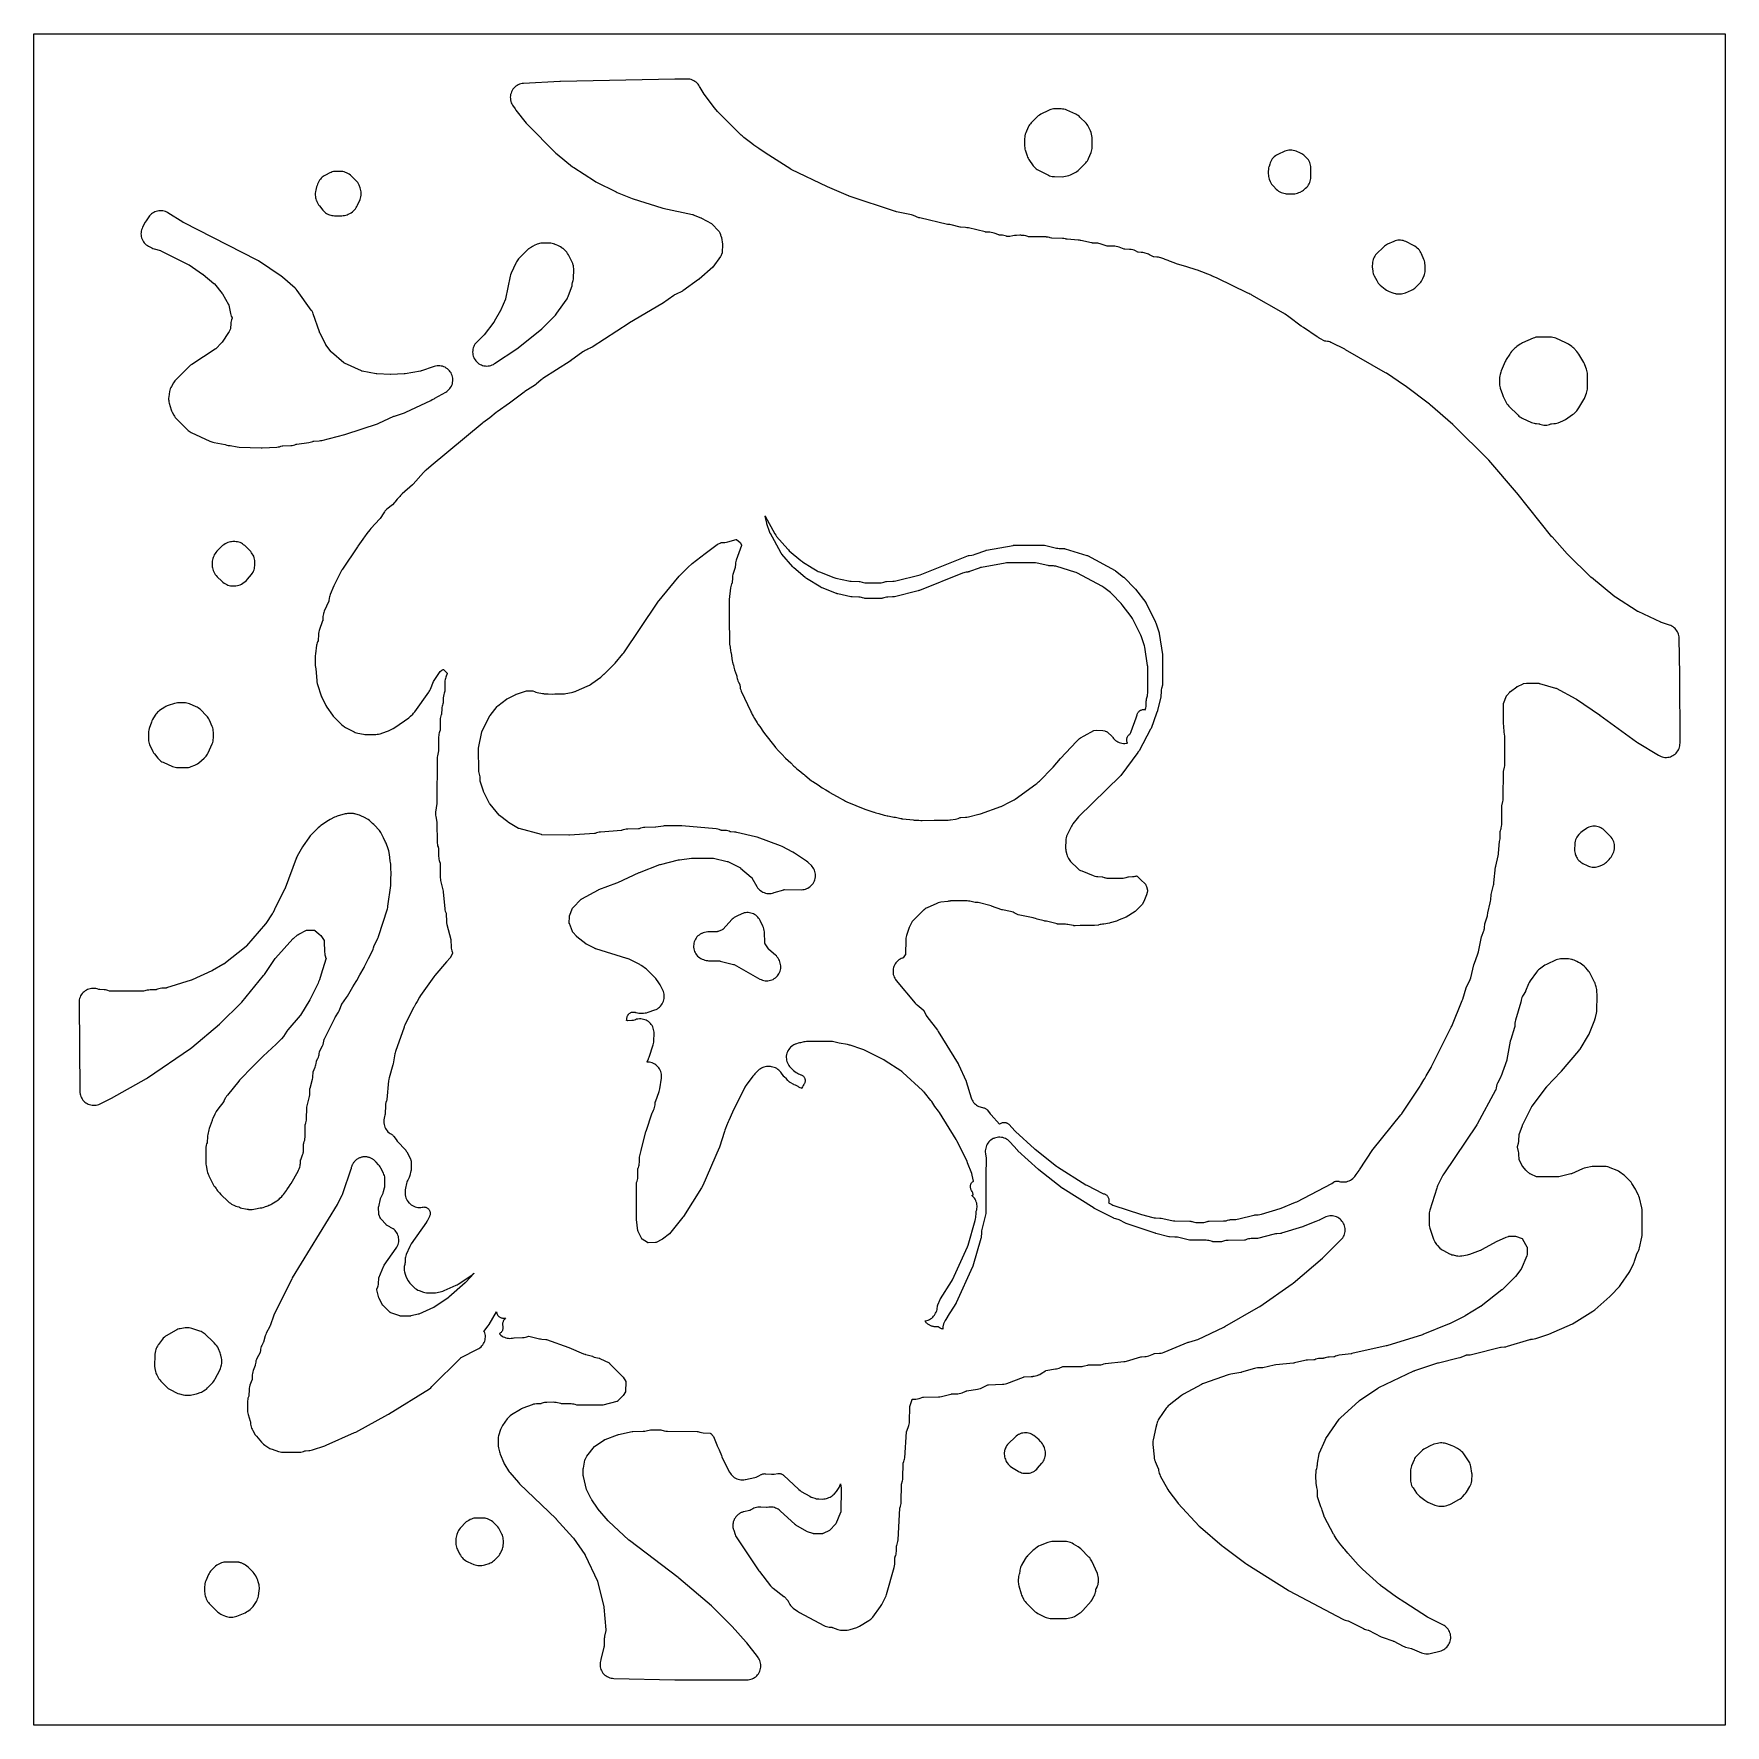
# Model space of a CAD drawing. Header units: millimetres. Extents: x 0 to 300, y 0 to 300.
import ezdxf

# ---------------------------------------------------------------- set-up
doc = ezdxf.new("R2010")
doc.units = ezdxf.units.MM
doc.layers.add('CUT', color=7, linetype='CONTINUOUS')

msp = doc.modelspace()

# ---------------------------------------------------------------- linework, layer by layer
at = {"layer": 'CUT'}
for points in [[(0, 299.9386), (0.0029, 299.9971), (0.0614, 300), (299.9341, 300), (299.9926, 299.9971), (299.9954, 299.9386), (299.9954, 0.0614), (299.9926, 0.0029), (299.9341, 0), (0.0614, 0), (0.0029, 0.0029), (0, 0.0614)], [(161.2052, 70.2495), (161.0924, 70.2787), (160.983, 70.3187), (160.878, 70.3691), (160.8706, 70.3731), (160.8452, 70.3872), (160.7947, 70.4161), (160.7697, 70.4309), (160.4256, 70.6392), (160.365, 70.672), (160.3562, 70.6757), (160.347, 70.6785), (160.3376, 70.6804), (160.3281, 70.6813), (160.3185, 70.6814), (160.2472, 70.6744), (160.187, 70.6701), (160.0666, 70.6644), (159.9461, 70.6648), (159.8257, 70.6713), (159.7058, 70.6838), (159.5867, 70.7023), (159.4687, 70.7267), (159.352, 70.7571), (159.2371, 70.7933), (159.124, 70.8352), (159.0133, 70.8827), (158.905, 70.9357), (158.7996, 70.9941), (158.6972, 71.0578), (158.5981, 71.1265), (158.5027, 71.2), (158.411, 71.2783), (158.3805, 71.3071), (158.2992, 71.3919), (158.2265, 71.4842), (158.1633, 71.5831), (158.11, 71.6878), (158.1018, 71.7086), (158.1579, 71.7162), (158.3948, 71.7723), (158.6251, 71.8511), (158.8467, 71.9519), (159.0574, 72.0738), (159.2553, 72.2157), (159.4384, 72.3761), (159.6051, 72.5535), (159.7537, 72.7464), (159.8829, 72.9527), (159.9517, 73.0756), (160.0555, 73.2829), (160.1396, 73.4989), (160.2033, 73.7218), (160.2462, 73.9496), (160.2677, 74.1804), (160.2733, 74.3012), (160.2892, 74.4106), (160.3157, 74.5179), (160.3543, 74.6274), (160.3616, 74.6453), (160.386, 74.7011), (160.7136, 75.4034), (160.75, 75.4753), (160.7816, 75.533), (160.8225, 75.6024), (162.7861, 78.6973), (162.9526, 79.0055), (165.5933, 84.838), (165.7143, 85.164), (166.9889, 89.4995), (167.0545, 89.7826), (167.0869, 90.0714), (167.1295, 90.8689), (167.1342, 90.9298), (167.1362, 90.949), (167.1545, 91.0696), (167.1583, 91.0886), (167.1719, 91.148), (167.2333, 91.3897), (167.2819, 91.63), (167.3067, 91.874), (167.3075, 92.1192), (167.2843, 92.3633), (167.2373, 92.6039), (167.1669, 92.8388), (167.0739, 93.0657), (166.9591, 93.2823), (166.8236, 93.4867), (166.6687, 93.6768), (166.496, 93.8508), (166.4028, 93.9279), (166.4771, 93.98), (166.5816, 94.0386), (166.6168, 94.054), (166.6169, 94.0725), (166.6047, 94.1995), (166.5801, 94.3247), (166.5434, 94.4469), (166.4948, 94.5649), (166.4349, 94.6776), (166.3386, 94.8224), (166.3214, 94.8457), (166.2603, 94.9488), (166.2097, 95.0574), (166.1703, 95.1706), (166.1423, 95.2871), (166.126, 95.4059), (166.1218, 95.5257), (166.1294, 95.6453), (166.149, 95.7635), (166.1803, 95.8792), (166.2229, 95.9913), (166.2765, 96.0985), (166.3406, 96.1998), (166.4144, 96.2942), (166.4973, 96.3808), (166.5884, 96.4587), (166.6762, 96.5197), (166.4369, 97.5438), (166.3471, 97.8426), (165.6332, 99.7717), (165.522, 100.0274), (163.6873, 103.6752), (163.5858, 103.8577), (160.636, 108.6734), (160.4882, 108.8886), (159.8273, 109.7505), (159.2527, 110.6108), (159.1105, 110.8031), (157.9667, 112.2043), (157.8188, 112.3616), (157.7598, 112.432), (157.6082, 112.5843), (154.1654, 115.7577), (154.0046, 115.8938), (153.9847, 115.908), (153.9579, 115.9307), (153.783, 116.0549), (150.9936, 117.8607), (150.7495, 117.9999), (150.7477, 118.0008), (147.1977, 119.7686), (146.8756, 119.9019), (144.7977, 120.5962), (144.6905, 120.6321), (144.4936, 120.689), (144.2928, 120.7296), (142.8413, 120.9617), (142.1523, 121.1598), (141.923, 121.2141), (141.6896, 121.2467), (141.4542, 121.2571), (140.9891, 121.2557), (140.8318, 121.2742), (140.624, 121.2812), (137.4315, 121.2563), (137.2317, 121.2467), (137.2164, 121.2448), (137.0467, 121.2443), (136.8247, 121.2337), (136.6046, 121.2036), (136.388, 121.1539), (135.9935, 121.0449), (135.8201, 121.0155), (135.5584, 120.9565), (135.3045, 120.8699), (135.0967, 120.7862), (135.0568, 120.773), (134.8281, 120.6709), (134.6108, 120.5464), (134.407, 120.4008), (134.2188, 120.2355), (134.0481, 120.0522), (133.8965, 119.8527), (133.7657, 119.6391), (133.657, 119.4135), (133.5713, 119.1781), (133.5097, 118.9353), (133.4726, 118.6876), (133.4605, 118.4374), (133.4736, 118.1873), (133.5115, 117.9397), (133.5741, 117.6971), (133.6606, 117.4621), (133.7702, 117.2369), (133.9018, 117.0237), (134.0541, 116.8248), (134.2255, 116.6422), (134.2277, 116.64), (134.7433, 116.143), (134.9654, 115.9527), (135.2081, 115.7897), (135.4587, 115.6419), (135.641, 115.5443), (135.8307, 115.462), (136.0462, 115.3791), (136.103, 115.3556), (136.1209, 115.3477), (136.2257, 115.295), (136.3201, 115.2353), (136.4081, 115.1666), (136.4889, 115.0895), (136.5618, 115.0049), (136.626, 114.9136), (136.681, 114.8163), (136.7261, 114.7142), (136.7609, 114.6081), (136.7852, 114.4991), (136.7986, 114.3882), (136.8011, 114.2766), (136.7925, 114.1652), (136.7731, 114.0553), (136.743, 113.9477), (136.7024, 113.8437), (136.6519, 113.7441), (136.5904, 113.648), (136.4526, 113.4542), (136.3317, 113.2437), (136.2318, 113.0225), (136.1997, 112.9279), (136.1451, 112.9614), (135.9217, 113.0696), (135.7037, 113.1497), (135.6963, 113.1527), (135.6206, 113.2028), (135.5449, 113.2575), (135.3208, 113.3867), (135.0845, 113.492), (134.8711, 113.5741), (134.866, 113.5762), (134.7926, 113.6113), (134.7759, 113.6206), (134.1652, 113.9809), (134.1455, 113.9932), (134.069, 114.0514), (134.0518, 114.0671), (133.7507, 114.3573), (133.4767, 114.6214), (133.0933, 114.991), (133.0895, 114.9949), (133.0358, 115.0553), (133.0241, 115.0703), (132.4784, 115.8042), (132.3248, 115.9913), (132.1537, 116.1626), (131.9669, 116.3165), (131.7661, 116.4517), (131.5532, 116.5668), (131.3301, 116.6608), (131.099, 116.7328), (130.862, 116.7821), (130.667, 116.8128), (130.6531, 116.815), (130.4204, 116.8407), (130.1864, 116.8444), (129.953, 116.8263), (129.7224, 116.7864), (129.4965, 116.7251), (129.2773, 116.643), (129.0668, 116.5407), (128.8667, 116.4192), (128.6789, 116.2795), (128.505, 116.1228), (127.8833, 115.5078), (127.7552, 115.3712), (127.6554, 115.2473), (127.5284, 115.1087), (127.4118, 114.9605), (126.309, 113.4442), (126.2898, 113.4183), (126.2838, 113.4094), (126.2462, 113.3578), (126.1322, 113.1867), (126.0327, 113.0068), (123.9724, 108.8926), (123.9001, 108.7346), (123.28, 107.2461), (123.1676, 107.0116), (123.0538, 106.7319), (123.0022, 106.5794), (122.5748, 105.5536), (122.4935, 105.3286), (121.6217, 102.5002), (121.6081, 102.4592), (121.6062, 102.4541), (121.5862, 102.4057), (118.6447, 95.7089), (118.4077, 95.2867), (115.2087, 90.2253), (115.1698, 90.1676), (115.1277, 90.1124), (112.7207, 87.1372), (111.4794, 86.205), (111.475, 86.2018), (111.4046, 86.1575), (111.388, 86.1484), (110.3875, 85.6382), (110.3725, 85.6309), (110.3392, 85.6176), (110.3034, 85.6134), (110.2872, 85.6126), (108.9442, 85.5772), (108.9263, 85.5772), (108.8879, 85.5799), (108.8533, 85.5968), (108.8378, 85.6059), (107.8998, 86.1836), (107.8851, 86.1931), (107.8553, 86.2156), (107.8357, 86.2474), (107.8276, 86.2629), (107.1981, 87.5403), (107.1896, 87.5587), (107.1747, 87.5997), (107.1642, 87.6421), (107.161, 87.6621), (106.8872, 89.6972), (106.8791, 89.7784), (106.8766, 89.8599), (106.8966, 96.1569), (106.8973, 96.1775), (106.9023, 96.2217), (106.9122, 96.2651), (106.9184, 96.2848), (106.9867, 96.4819), (107.0581, 96.728), (107.104, 96.9801), (107.1238, 97.2356), (107.1626, 98.7213), (107.1635, 98.7383), (107.1677, 98.7747), (107.1783, 98.8093), (107.1845, 98.8253), (107.2219, 98.9167), (107.2967, 99.1256), (107.3526, 99.3403), (107.3894, 99.5592), (107.4065, 99.7804), (107.4351, 100.6441), (107.4362, 100.6632), (107.4472, 100.7448), (107.4512, 100.7635), (107.7312, 101.9281), (108.5703, 105.2728), (108.5822, 105.3166), (108.5958, 105.36), (109.6763, 108.5975), (109.678, 108.6022), (109.7071, 108.6717), (109.7146, 108.6871), (109.9206, 109.0843), (110.0249, 109.313), (110.1057, 109.551), (110.1623, 109.7959), (110.194, 110.0452), (110.2276, 110.4873), (110.2293, 110.5044), (110.2356, 110.5413), (110.2453, 110.5775), (110.2507, 110.5934), (110.9051, 112.3741), (110.9816, 112.6207), (111.0322, 112.8739), (111.3086, 114.7601), (111.3322, 115.003), (111.3319, 115.247), (111.3079, 115.4898), (111.2603, 115.7292), (111.1896, 115.9627), (111.0965, 116.1883), (110.9819, 116.4037), (110.8467, 116.6069), (110.6924, 116.796), (110.5205, 116.9691), (110.3324, 117.1246), (110.1301, 117.261), (109.9155, 117.3771), (109.6905, 117.4717), (109.4574, 117.5439), (109.2184, 117.5931), (108.9757, 117.6187), (108.7739, 117.6202), (108.7585, 117.6211), (108.7575, 117.6211), (108.7784, 117.6749), (109.0084, 118.189), (109.0377, 118.2546), (109.1289, 118.4893), (109.8504, 120.6676), (109.9146, 120.8981), (109.9566, 121.1337), (109.9758, 121.3722), (110.0188, 122.6894), (110.0149, 122.9319), (109.9876, 123.1729), (109.937, 123.4101), (109.8637, 123.6413), (109.7684, 123.8643), (109.6518, 124.077), (109.5153, 124.2774), (109.3599, 124.4636), (109.1872, 124.6339), (108.9988, 124.7867), (108.7966, 124.9205), (108.5823, 125.0341), (108.358, 125.1263), (108.1258, 125.1964), (107.8879, 125.2437), (107.6466, 125.2677), (107.4041, 125.2682), (107.1626, 125.2452), (106.9245, 125.1989), (106.6921, 125.1298), (106.2886, 124.9882), (106.2678, 124.9815), (106.2237, 124.9713), (106.1789, 124.9661), (106.157, 124.9653), (106.0581, 124.9647), (105.331, 124.9604), (105.2704, 124.963), (105.1955, 124.9736), (105.1366, 124.9848), (105.1371, 124.9866), (105.1815, 125.2236), (105.2028, 125.4639), (105.2028, 125.464), (105.2185, 125.5759), (105.2453, 125.6856), (105.2828, 125.7922), (105.3308, 125.8945), (105.3887, 125.9915), (105.456, 126.0823), (105.532, 126.1659), (105.6159, 126.2416), (105.7069, 126.3085), (105.8041, 126.3661), (105.9066, 126.4137), (106.0133, 126.4509), (106.1231, 126.4773), (106.2351, 126.4927), (106.348, 126.4968), (106.4607, 126.4897), (106.5722, 126.4714), (106.6869, 126.4407), (106.7353, 126.425), (106.736, 126.4273), (106.8413, 126.3929), (107.0653, 126.3419), (107.293, 126.3117), (107.5225, 126.3025), (108.132, 126.3061), (108.4077, 126.323), (108.6799, 126.3702), (108.9453, 126.4471), (110.1496, 126.8699), (110.3808, 126.9643), (110.6014, 127.0812), (110.8092, 127.2196), (111.0022, 127.378), (111.1785, 127.5549), (111.3362, 127.7485), (111.4738, 127.9568), (111.5899, 128.1779), (111.6834, 128.4094), (111.7534, 128.6491), (111.7991, 128.8946), (111.8201, 129.1434), (111.8161, 129.3931), (111.7873, 129.6411), (111.7339, 129.885), (111.6564, 130.1224), (111.5556, 130.3508), (111.071, 131.3156), (111.0663, 131.325), (110.966, 131.5057), (110.8511, 131.6775), (110.3101, 132.4182), (110.31, 132.4183), (110.188, 132.5722), (110.1201, 132.6453), (110.1132, 132.6539), (110.0663, 132.7033), (110.0544, 132.7161), (110.0494, 132.721), (109.9746, 132.7997), (109.795, 132.9741), (108.8054, 133.9585), (108.6565, 134.0952), (108.6553, 134.0961), (108.6529, 134.0983), (108.4932, 134.2226), (107.8213, 134.7029), (107.8197, 134.704), (107.7975, 134.7199), (107.6328, 134.8282), (107.4601, 134.9231), (105.618, 135.8436), (105.4274, 135.929), (105.2303, 135.9983), (105.1822, 136.013), (99.6704, 137.6951), (99.6653, 137.6968), (99.589, 137.727), (99.5721, 137.7349), (98.022, 138.5153), (97.9683, 138.5448), (97.9116, 138.5812), (97.896, 138.593), (96.3184, 139.8521), (96.3056, 139.8628), (96.2535, 139.9125), (96.2422, 139.9249), (95.5811, 140.6788), (95.5704, 140.6916), (95.5492, 140.7205), (95.5337, 140.7524), (95.5273, 140.768), (94.9912, 142.1699), (94.9853, 142.1865), (94.9751, 142.2229), (94.972, 142.2607), (94.9718, 142.2783), (94.9839, 143.4284), (94.9845, 143.4456), (94.9883, 143.4826), (94.9986, 143.5177), (95.0047, 143.5341), (95.5435, 144.8913), (95.5509, 144.9088), (95.5696, 144.9448), (95.5952, 144.9764), (95.6082, 144.9902), (97.0961, 146.4876), (97.1089, 146.4998), (97.1382, 146.5243), (97.1697, 146.5458), (97.185, 146.5548), (100.1287, 148.1842), (100.1331, 148.1865), (100.2012, 148.2179), (100.2171, 148.2241), (103.3856, 149.3808), (103.5924, 149.467), (107.3413, 151.2303), (107.3808, 151.248), (107.4209, 151.2643), (111.0083, 152.6436), (111.0771, 152.6676), (111.1472, 152.6874), (114.3632, 153.4908), (114.4283, 153.5051), (114.4941, 153.5158), (116.6372, 153.8025), (116.7232, 153.8109), (116.8096, 153.813), (120.4556, 153.7688), (120.475, 153.7681), (120.558, 153.7585), (120.577, 153.7548), (122.9903, 153.2203), (122.9953, 153.2191), (123.0423, 153.2048), (123.0659, 153.1953), (123.0865, 153.1855), (125.2268, 152.11), (125.2462, 152.0995), (125.3256, 152.0471), (125.3429, 152.0334), (127.2521, 150.4243), (127.2681, 150.41), (127.2998, 150.3764), (127.3274, 150.3394), (127.3387, 150.3212), (128.2482, 148.7583), (128.3836, 148.5502), (128.539, 148.3565), (128.7128, 148.1791), (128.9034, 148.0199), (129.1088, 147.8804), (129.3271, 147.7619), (129.556, 147.6657), (129.7933, 147.5927), (130.0368, 147.5436), (130.2839, 147.5189), (130.5322, 147.5188), (130.7793, 147.5433), (131.0227, 147.5922), (131.2235, 147.6538), (131.2238, 147.653), (131.3221, 147.6855), (133.014, 148.1939), (133.0319, 148.1988), (133.0711, 148.2065), (133.1109, 148.2102), (133.1295, 148.2106), (136.1319, 148.1966), (136.3776, 148.2075), (136.6211, 148.2426), (136.86, 148.3014), (137.0919, 148.3834), (137.3147, 148.4878), (137.5261, 148.6136), (137.7241, 148.7596), (137.9068, 148.9243), (138.0725, 149.1062), (138.2195, 149.3035), (138.3463, 149.5143), (138.4519, 149.7365), (138.535, 149.968), (138.5951, 150.2066), (138.6313, 150.4499), (138.6435, 150.6956), (138.6315, 150.9413), (138.5954, 151.1847), (138.5356, 151.4233), (138.4526, 151.6549), (138.3472, 151.8772), (138.2205, 152.0881), (138.0737, 152.2855), (137.9082, 152.4675), (137.4322, 152.9417), (137.2586, 153.0992), (137.0709, 153.2398), (134.9249, 154.6954), (134.6486, 154.858), (132.7117, 155.8361), (132.4567, 155.9475), (128.2913, 157.4976), (127.9805, 157.5908), (124.7033, 158.3457), (124.5005, 158.3836), (124.2953, 158.4047), (123.6366, 158.4452), (123.6182, 158.4468), (123.579, 158.4531), (123.5244, 158.4734), (123.3303, 158.5516), (123.1019, 158.6192), (122.8681, 158.6648), (122.631, 158.6878), (121.9957, 158.7192), (121.9785, 158.7205), (121.9415, 158.7258), (121.9066, 158.7376), (121.8904, 158.7443), (121.8248, 158.7735), (121.567, 158.8716), (121.2999, 158.9406), (121.0269, 158.9798), (114.9646, 159.5114), (114.7397, 159.5209), (112.0085, 159.5137), (111.8069, 159.5051), (111.6067, 159.4801), (110.3334, 159.2693), (110.3287, 159.2686), (110.2576, 159.2619), (110.2414, 159.2613), (108.399, 159.2317), (108.1348, 159.2135), (107.8741, 159.1674), (107.6197, 159.094), (107.3874, 159.0134), (107.3686, 159.0074), (107.3273, 158.9978), (107.2852, 158.9926), (107.2655, 158.9917), (105.3672, 158.956), (105.0926, 158.9357), (104.822, 158.8854), (104.5585, 158.8055), (104.3676, 158.736), (104.3516, 158.7306), (104.3162, 158.7212), (104.28, 158.715), (104.2637, 158.7134), (100.504, 158.4167), (100.2746, 158.3879), (100.0489, 158.338), (99.8288, 158.2675), (99.5782, 158.1743), (99.5611, 158.1684), (99.5235, 158.1584), (99.4852, 158.1521), (99.4672, 158.1504), (95.0068, 157.848), (94.9543, 157.8456), (94.9017, 157.8455), (90.1319, 157.9433), (90.1268, 157.9435), (90.0783, 157.9483), (90.0535, 157.953), (90.0315, 157.9584), (86.0935, 159.0327), (86.0884, 159.0342), (86.0406, 159.0515), (86.0167, 159.0627), (85.996, 159.0739), (84.1897, 160.115), (84.1203, 160.1583), (84.0539, 160.2062), (82.6111, 161.3265), (82.5949, 161.3398), (82.5301, 161.4029), (82.5163, 161.4187), (80.9233, 163.3588), (80.9106, 163.3751), (80.8618, 163.45), (80.852, 163.4682), (79.8238, 165.5055), (79.7879, 165.5837), (79.7576, 165.6643), (79.2133, 167.2912), (79.2083, 167.3073), (79.1999, 167.3428), (79.1947, 167.379), (79.1934, 167.3953), (79.1509, 168.1929), (79.126, 168.436), (79.0774, 168.6756), (79.0057, 168.9092), (78.9263, 169.1289), (78.9196, 169.1493), (78.909, 169.1941), (78.9035, 169.2399), (78.9029, 169.2613), (78.8883, 173.1991), (78.8886, 173.2156), (78.8965, 173.2961), (78.8997, 173.3148), (79.4762, 176.2007), (79.4798, 176.2169), (79.49, 176.2516), (79.5033, 176.2854), (79.5103, 176.3001), (80.849, 178.9727), (80.858, 178.9896), (80.9023, 179.0594), (80.9138, 179.0747), (82.191, 180.6939), (82.2057, 180.7113), (82.2757, 180.7808), (82.2933, 180.7953), (83.842, 181.9967), (83.8569, 182.0077), (83.9244, 182.0502), (83.9407, 182.0588), (85.4966, 182.8364), (85.5011, 182.8385), (85.5713, 182.8673), (85.5876, 182.8729), (87.3705, 183.4368), (87.3898, 183.4423), (87.4322, 183.4509), (87.4753, 183.4549), (87.4954, 183.4551), (88.5047, 183.4397), (88.516, 183.4392), (88.7815, 183.3259), (89.0319, 183.2345), (89.2906, 183.1702), (90.208, 182.9937), (90.4008, 182.9643), (90.4969, 182.9573), (90.6604, 182.9367), (90.8731, 182.9281), (91.2159, 182.929), (92.0734, 182.8998), (92.3934, 182.9094), (92.6373, 182.9324), (93.9089, 182.9355), (94.1265, 182.9455), (94.3424, 182.9744), (95.388, 183.1612), (95.5892, 183.2057), (95.7861, 183.2667), (95.9772, 183.3437), (96.0399, 183.372), (96.1116, 183.4001), (96.7882, 183.7098), (98.5357, 184.4987), (98.762, 184.6151), (98.9752, 184.7539), (100.5514, 185.8976), (100.829, 186.1316), (101.1006, 186.3966), (101.1689, 186.4493), (101.3333, 186.5881), (101.4852, 186.7404), (101.7509, 187.031), (102.9406, 188.1917), (103.1138, 188.3789), (104.4655, 189.998), (104.6206, 190.2045), (110.5668, 199.0412), (110.5986, 199.0862), (110.6324, 199.1297), (114.4381, 203.7905), (116.0824, 205.3984), (116.7187, 206.0106), (116.7543, 206.0428), (116.7593, 206.0468), (119.0995, 207.8165), (121.1993, 209.3999), (121.2142, 209.4106), (121.2815, 209.4517), (121.2978, 209.4601), (121.8574, 209.7316), (121.8739, 209.7392), (121.9106, 209.7527), (121.9491, 209.759), (121.9672, 209.7606), (122.5819, 209.7997), (122.8467, 209.8309), (123.1067, 209.89), (124.5621, 210.3039), (124.5792, 210.3083), (124.6162, 210.3151), (124.6475, 210.2943), (124.6615, 210.2835), (125.2703, 209.7892), (125.2846, 209.777), (125.3132, 209.7485), (125.332, 209.7127), (125.3396, 209.6955), (125.5046, 209.2877), (125.508, 209.2784), (125.5046, 209.2331), (124.5848, 206.6297), (124.5179, 206.408), (124.4717, 206.181), (124.4707, 206.1716), (124.4651, 206.1437), (124.4403, 205.9044), (124.4402, 205.9014), (124.4151, 205.4441), (124.4142, 205.4347), (124.3964, 205.338), (124.3902, 205.3161), (124.0084, 204.0995), (123.9525, 203.8902), (123.915, 203.6768), (123.8961, 203.4609), (123.8629, 202.7077), (123.8613, 202.6864), (123.854, 202.6409), (123.8421, 202.5981), (123.8391, 202.5906), (123.7723, 202.4328), (123.6888, 202.2058), (123.6276, 201.9718), (123.5894, 201.7329), (123.3576, 199.6413), (123.3424, 199.3587), (123.3442, 198.7375), (123.3371, 198.5548), (123.3378, 198.4539), (123.3371, 198.4443), (123.3293, 198.2189), (123.3517, 196.1601), (123.3632, 192.1943), (123.3734, 191.9755), (123.4028, 191.7585), (123.5027, 191.2038), (123.5834, 190.568), (123.6244, 190.3346), (123.6828, 190.1224), (123.8754, 188.7633), (123.9146, 188.5522), (123.9718, 188.3453), (123.998, 188.2642), (124.0171, 188.1954), (124.0782, 188.0072), (124.1403, 187.6624), (124.1957, 187.4227), (124.2745, 187.1897), (124.6513, 186.2325), (124.6571, 186.2167), (124.6626, 186.1979), (124.6749, 186.1402), (124.6774, 186.1208), (124.6892, 186.0094), (124.6903, 185.9993), (124.6984, 185.9227), (124.6999, 185.9091), (124.7349, 185.6805), (124.7908, 185.4561), (124.8673, 185.2379), (124.9636, 185.0276), (125.1998, 184.5692), (125.2074, 184.5536), (125.2082, 184.5515), (125.2088, 184.5488), (125.2128, 184.5243), (125.2673, 184.1214), (125.3028, 183.931), (125.3037, 183.9258), (125.304, 183.9245), (125.3132, 183.8754), (125.3835, 183.6351), (125.4775, 183.4031), (125.4855, 183.3858), (127.1645, 179.7723), (127.1813, 179.7361), (127.2843, 179.5381), (127.3749, 179.3813), (127.4416, 179.2396), (127.5969, 178.9584), (127.8345, 178.5865), (128.2888, 177.8008), (128.4465, 177.5609), (128.7555, 177.1452), (129.4054, 176.1281), (129.453, 176.0627), (129.5742, 175.8902), (131.4106, 173.5667), (131.5689, 173.3851), (132.0872, 172.8455), (132.1557, 172.7623), (132.3251, 172.5766), (132.7467, 172.1588), (133.2809, 171.6026), (133.352, 171.5315), (134.2532, 170.6657), (134.7967, 170.1271), (134.9521, 169.9855), (135.0231, 169.926), (135.1377, 169.8159), (135.2987, 169.674), (135.3206, 169.6563), (135.3239, 169.6534), (136.0427, 169.0728), (136.4897, 168.6987), (136.6148, 168.6006), (136.7517, 168.5001), (137.9591, 167.5249), (138.1822, 167.3641), (139.096, 166.7792), (139.5803, 166.4237), (139.831, 166.2618), (140.4514, 165.9116), (141.0463, 165.5308), (141.1936, 165.4435), (143.0404, 164.4325), (143.4232, 164.2012), (143.604, 164.1018), (143.7924, 164.0178), (143.8127, 164.0097), (143.9928, 163.9111), (144.2318, 163.7963), (147.3695, 162.4891), (147.5966, 162.4072), (148.6288, 162.09), (148.9916, 161.9489), (149.0512, 161.9305), (149.3199, 161.844), (149.8998, 161.6994), (150.8045, 161.4214), (151.0916, 161.3514), (151.3849, 161.3159), (151.4557, 161.3115), (152.2843, 161.1049), (152.5188, 161.0582), (152.7566, 161.0341), (152.817, 161.0309), (153.7624, 160.8104), (153.8754, 160.7926), (153.9398, 160.7786), (154.0672, 160.7622), (154.1181, 160.7541), (154.1528, 160.7512), (155.9437, 160.5986), (156.1553, 160.5497), (156.381, 160.5187), (156.6086, 160.5084), (157.0004, 160.5086), (157.3103, 160.4822), (157.5649, 160.4736), (159.7053, 160.51), (161.909, 160.511), (162.1825, 160.5262), (162.4527, 160.5711), (162.5902, 160.6019), (163.505, 160.725), (163.732, 160.7663), (163.9543, 160.8283), (164.1699, 160.9106), (164.3268, 160.979), (164.3428, 160.9855), (164.3783, 160.9972), (164.4148, 161.0021), (164.4323, 161.0033), (165.2597, 161.0379), (165.2608, 161.038), (165.5112, 161.0611), (165.7581, 161.1094), (167.6306, 161.5739), (167.6664, 161.5847), (167.6679, 161.5851), (167.905, 161.6568), (171.5127, 162.9457), (171.514, 162.9461), (171.5503, 162.9616), (171.5578, 162.9643), (171.8401, 163.0852), (172.9352, 163.6363), (173.6662, 164.0017), (173.8559, 164.107), (173.8561, 164.1072), (173.8887, 164.1253), (174.0573, 164.2376), (177.7303, 166.9059), (177.8814, 167.0248), (178.0229, 167.155), (178.1318, 167.2632), (178.2219, 167.3353), (178.3595, 167.4634), (180.6828, 169.7968), (180.8113, 169.9368), (180.8205, 169.9468), (182.1059, 171.4597), (184.9509, 174.5005), (185.4595, 174.9873), (185.6605, 175.1319), (186.2919, 175.4829), (188.0277, 176.4263), (188.426, 176.463), (189.6158, 176.4541), (189.9359, 176.3509), (190.0127, 176.3262), (190.0393, 176.3176), (190.2825, 176.2392), (190.3389, 176.2106), (190.3701, 176.1948), (190.3802, 176.1857), (191.298, 175.3128), (191.3133, 175.2901), (191.3135, 175.2902), (191.3667, 175.2061), (191.5192, 175.0112), (191.6902, 174.8322), (191.878, 174.671), (192.0809, 174.5292), (192.2968, 174.4082), (192.5236, 174.3091), (192.7591, 174.2329), (193.0009, 174.1803), (193.2468, 174.152), (193.4943, 174.148), (193.7409, 174.1686), (193.9627, 174.2095), (193.9535, 174.2283), (193.9607, 174.2295), (193.9755, 174.2336), (193.9743, 174.2363), (193.977, 174.2368), (193.9737, 174.2427), (193.9271, 174.3486), (193.891, 174.4586), (193.8656, 174.5715), (193.8512, 174.6863), (193.848, 174.802), (193.8559, 174.9175), (193.8748, 175.0317), (193.9046, 175.1431), (193.9064, 175.1478), (193.9156, 175.1727), (193.9174, 175.1774), (193.9426, 175.2448), (193.9651, 175.292), (193.9779, 175.3185), (194.0388, 175.4192), (194.1107, 175.5151), (194.1918, 175.6033), (194.2654, 175.6689), (194.3648, 175.7665), (194.4471, 175.8652), (194.5193, 175.9716), (194.5806, 176.0846), (194.642, 176.2305), (194.6506, 176.2543), (194.6512, 176.2558), (195.5322, 178.6801), (195.5903, 178.8706), (195.6799, 179.2308), (195.7132, 179.3416), (195.757, 179.4488), (195.811, 179.5512), (195.8746, 179.6479), (195.9472, 179.7381), (196.0281, 179.8208), (196.1167, 179.8954), (196.212, 179.9611), (196.3132, 180.0173), (196.4194, 180.0635), (196.5295, 180.0992), (196.6425, 180.1241), (196.7575, 180.1381), (196.8732, 180.1409), (196.9887, 180.1325), (197.1028, 180.1131), (197.1337, 180.1047), (197.2208, 180.4552), (197.2686, 180.6987), (197.2921, 180.9458), (197.3258, 181.6928), (197.331, 181.7635), (197.3333, 181.7859), (197.3556, 181.9258), (197.3604, 181.9478), (197.3775, 182.0166), (197.4797, 182.3828), (197.5304, 182.6024), (197.5611, 182.8257), (197.5716, 183.0509), (197.578, 187.575), (197.5704, 187.7737), (197.547, 187.9712), (197.0306, 191.2172), (196.9899, 191.419), (196.9328, 191.6167), (196.4586, 193.0358), (196.3234, 193.362), (194.8632, 196.2811), (194.7507, 196.4823), (194.6202, 196.6722), (193.0583, 198.7343), (192.8479, 198.9778), (191.1797, 200.6742), (190.9426, 200.8864), (189.8096, 201.7774), (189.6304, 201.906), (189.4405, 202.0182), (185.0892, 204.3383), (184.8741, 204.4402), (184.6503, 204.5211), (181.4557, 205.507), (181.2543, 205.5601), (181.0491, 205.5963), (180.8416, 205.6152), (180.0885, 205.6523), (180.0348, 205.6561), (180.0178, 205.6577), (179.9111, 205.6723), (179.8943, 205.6753), (179.8415, 205.686), (177.9394, 206.1146), (177.6624, 206.1609), (177.3819, 206.1757), (172.7211, 206.1609), (172.5001, 206.1504), (172.2809, 206.1204), (168.119, 205.362), (167.9094, 205.3145), (167.7047, 205.249), (165.9703, 204.6116), (165.9018, 204.5886), (165.8799, 204.5819), (165.7395, 204.5481), (165.717, 204.544), (165.6455, 204.5332), (165.3503, 204.4974), (165.1369, 204.462), (164.9274, 204.4083), (164.7232, 204.3367), (157.0933, 201.2841), (157.0131, 201.2551), (156.9468, 201.2337), (156.8648, 201.2103), (152.6332, 200.1565), (152.5685, 200.1422), (152.5478, 200.1383), (152.4166, 200.12), (152.3957, 200.1182), (152.3295, 200.1144), (151.4845, 200.0874), (151.2472, 200.0685), (151.0127, 200.0271), (150.7833, 199.9635), (150.6033, 199.9043), (150.54, 199.8854), (150.5197, 199.8799), (150.3965, 199.8534), (150.2712, 199.84), (150.2503, 199.8389), (150.1842, 199.8371), (147.6291, 199.8362), (147.5649, 199.8378), (147.5445, 199.8389), (147.4227, 199.8514), (147.3028, 199.8763), (147.283, 199.8815), (147.2213, 199.8994), (147.0028, 199.9689), (146.7781, 200.0291), (146.5487, 200.0681), (146.3166, 200.0856), (145.1665, 200.1186), (145.1079, 200.1217), (145.0893, 200.1231), (144.973, 200.1374), (144.9546, 200.1406), (144.897, 200.1518), (142.6201, 200.6527), (142.5715, 200.6645), (142.5561, 200.6685), (142.4606, 200.6977), (142.4456, 200.7029), (142.3988, 200.7203), (139.8353, 201.7337), (139.7865, 201.7542), (139.7711, 201.761), (139.6764, 201.8081), (139.6616, 201.8162), (139.6158, 201.8427), (137.0335, 203.4112), (136.9913, 203.438), (136.9781, 203.4468), (136.8972, 203.5053), (136.8847, 203.5151), (136.8461, 203.5467), (136.8276, 203.5624), (134.7855, 205.3023), (134.7503, 205.3334), (134.7393, 205.3435), (134.6726, 205.4097), (134.6624, 205.4206), (134.6309, 205.4555), (132.6607, 207.726), (132.6182, 207.7778), (132.6052, 207.7945), (132.5288, 207.9044), (132.5176, 207.9224), (132.484, 207.9803), (130.6452, 211.3429), (130.6198, 211.3918), (130.6121, 211.4076), (130.5679, 211.5086), (130.5616, 211.525), (130.5429, 211.5769), (130.037, 213.0845), (130.0217, 213.1334), (130.01, 213.1737), (129.9967, 213.2232), (129.6913, 214.4617), (129.6827, 214.5059), (129.7062, 214.4675), (131.4444, 211.2889), (131.5852, 211.0612), (131.7496, 210.8499), (133.7133, 208.5868), (133.8418, 208.4495), (133.9802, 208.3223), (136.0409, 206.5665), (136.198, 206.4432), (136.3644, 206.3328), (138.0775, 205.2922), (138.9541, 204.7598), (139.1395, 204.6577), (139.3329, 204.5716), (141.8905, 203.5606), (142.0791, 203.4946), (142.2724, 203.4439), (144.5112, 202.9514), (144.7425, 202.9118), (144.9765, 202.894), (146.4133, 202.8528), (146.4318, 202.8518), (146.4697, 202.8472), (146.507, 202.839), (146.5247, 202.8338), (146.8944, 202.7162), (147.1429, 202.651), (147.3968, 202.6116), (147.6533, 202.5985), (150.0098, 202.5994), (150.2737, 202.6135), (150.5348, 202.6553), (150.7899, 202.7245), (151.1208, 202.8333), (151.1389, 202.8388), (151.177, 202.8474), (151.2157, 202.8524), (151.2346, 202.8534), (152.3447, 202.8889), (152.6087, 202.9114), (152.869, 202.9617), (157.1939, 204.0387), (157.5185, 204.1435), (165.8044, 207.4586), (165.8205, 207.4646), (165.8546, 207.475), (165.8895, 207.4823), (165.9061, 207.4847), (166.3954, 207.5441), (166.6798, 207.5955), (166.9564, 207.6794), (168.8457, 208.3739), (168.8619, 208.3794), (168.9302, 208.3981), (168.947, 208.4015), (173.6905, 209.2659), (173.7079, 209.2686), (173.7804, 209.2753), (173.7981, 209.2757), (179.1282, 209.2927), (179.1505, 209.2921), (179.2423, 209.2821), (179.2642, 209.2778), (181.4142, 208.7933), (181.6261, 208.7551), (181.8406, 208.7352), (182.8323, 208.6863), (182.8378, 208.6859), (182.8883, 208.6794), (182.9133, 208.6739), (182.9367, 208.6673), (186.7585, 207.4878), (186.7764, 207.4818), (186.8488, 207.4517), (186.8657, 207.4431), (191.7893, 204.8179), (191.8046, 204.8093), (191.8655, 204.7696), (191.8795, 204.759), (193.2879, 203.6515), (193.3476, 203.6014), (193.4039, 203.5476), (195.2926, 201.627), (195.346, 201.5691), (195.3956, 201.5079), (197.2131, 199.1083), (197.2238, 199.0934), (197.2639, 199.0289), (197.2724, 199.0127), (198.9429, 195.6732), (198.9788, 195.5945), (199.0091, 195.5136), (199.5946, 193.7613), (199.5962, 193.7561), (199.6158, 193.6775), (199.6193, 193.6587), (200.2154, 189.9114), (200.2161, 189.9061), (200.2225, 189.8281), (200.223, 189.8097), (200.2156, 184.572), (200.2151, 184.5542), (200.2117, 184.5172), (200.205, 184.4806), (200.2007, 184.4637), (200.0408, 183.8906), (199.9803, 183.6136), (199.9515, 183.3315), (199.9118, 182.4515), (199.9104, 182.4318), (199.8987, 182.3509), (199.8944, 182.3316), (199.3277, 180.0523), (199.3106, 179.9905), (199.2903, 179.9296), (199.1323, 179.4949), (198.1559, 176.8081), (198.122, 176.7246), (198.0821, 176.6439), (196.0285, 172.8471), (195.9857, 172.7741), (195.9379, 172.7042), (195.8301, 172.5576), (195.8276, 172.5542), (195.8098, 172.5301), (192.8178, 168.4628), (192.8145, 168.4586), (192.7623, 168.3979), (192.7491, 168.3844), (185.3007, 161.1076), (185.0597, 160.8351), (184.3095, 159.8512), (184.1776, 159.6604), (184.064, 159.4583), (183.2913, 157.9214), (183.1815, 157.6693), (183.1001, 157.4067), (183.048, 157.1368), (183.0258, 156.8627), (182.9968, 155.7327), (183.0002, 155.5226), (183.0213, 155.3135), (183.0598, 155.1069), (183.2113, 154.45), (183.2864, 154.1896), (183.3892, 153.9389), (183.5186, 153.7008), (183.6215, 153.5336), (183.7368, 153.3625), (183.8658, 153.2016), (184.0077, 153.0518), (185.0437, 152.0446), (185.2267, 151.8834), (185.4245, 151.7407), (185.6352, 151.618), (185.857, 151.5163), (187.918, 150.691), (188.1839, 150.6015), (188.4581, 150.5423), (188.7373, 150.5143), (189.4672, 150.4821), (189.4859, 150.4809), (189.524, 150.4755), (189.5615, 150.4667), (189.5794, 150.4611), (189.874, 150.3615), (189.88, 150.3594), (189.8801, 150.3594), (190.0949, 150.2973), (190.1253, 150.2914), (190.135, 150.2887), (190.1628, 150.2841), (190.3144, 150.2546), (190.3861, 150.2473), (190.4023, 150.2446), (190.4234, 150.2434), (190.5369, 150.2318), (190.6653, 150.2301), (190.6728, 150.2297), (190.6989, 150.2297), (190.7605, 150.2289), (190.7834, 150.2296), (192.9629, 150.2277), (193.2237, 150.2411), (193.4817, 150.2817), (193.7341, 150.3489), (194.0796, 150.4606), (194.0967, 150.4657), (194.1329, 150.4739), (194.1699, 150.4788), (194.1872, 150.4799), (194.8652, 150.5083), (194.8893, 150.5094), (194.8903, 150.5094), (194.8961, 150.5096), (194.983, 150.5183), (194.9886, 150.5188), (195.0509, 150.5247), (195.0948, 150.5286), (195.0983, 150.5292), (195.153, 150.5344), (195.1538, 150.5346), (195.1566, 150.5349), (195.1624, 150.5361), (195.1796, 150.5378), (195.3452, 150.5736), (195.4125, 150.5873), (195.4136, 150.5876), (195.4186, 150.5886), (195.4263, 150.5911), (195.4582, 150.598), (195.5747, 150.6303), (195.6304, 150.6122), (195.6571, 150.6021), (195.6836, 150.5781), (195.8549, 150.4223), (195.9426, 150.3427), (196.0982, 150.2012), (196.2805, 150.0268), (197.1518, 149.1931), (197.241, 148.993), (197.2985, 148.864), (197.3458, 148.7577), (197.3565, 148.7338), (197.5596, 148.109), (197.5597, 148.0968), (197.5131, 147.8974), (197.4794, 147.7533), (197.4671, 147.701), (197.3699, 147.285), (196.9731, 146.3793), (196.6506, 145.6431), (195.3509, 144.3202), (193.7223, 143.3055), (192.519, 142.8213), (192.0266, 142.6231), (190.9211, 142.2894), (190.7792, 142.263), (189.8018, 142.0811), (189.5519, 142.0677), (189.3309, 142.0461), (189.1128, 142.0049), (188.8991, 141.9445), (188.8366, 141.9207), (188.1284, 141.831), (187.5049, 141.8262), (186.6392, 141.8196), (185.6045, 141.8116), (184.6738, 141.8044), (184.4789, 141.8044), (184.4606, 141.8049), (184.3817, 141.8126), (184.3635, 141.8157), (183.4142, 142.0035), (183.2089, 142.0353), (183.0017, 142.0499), (182.9387, 142.0517), (182.9316, 142.0524), (182.9303, 142.0524), (182.9133, 142.054), (181.5587, 142.1001), (181.5398, 142.1012), (181.5118, 142.105), (181.4942, 142.1092), (179.8819, 142.5348), (179.6414, 142.5858), (179.397, 142.6129), (179.3642, 142.6149), (179.2981, 142.6307), (179.2168, 142.6501), (179.1982, 142.6546), (177.9627, 142.9499), (177.6508, 143.0716), (177.4592, 143.1376), (177.2629, 143.1878), (174.5823, 143.7592), (174.5771, 143.7604), (174.571, 143.7622), (174.4886, 143.7926), (174.4685, 143.8021), (173.8995, 144.0921), (173.6847, 144.1892), (173.4617, 144.2655), (173.2325, 144.3206), (171.8091, 144.592), (171.804, 144.5931), (171.7269, 144.6142), (171.7097, 144.6201), (169.8746, 145.2988), (169.8325, 145.3143), (169.569, 145.3956), (167.7191, 145.8558), (167.4741, 145.904), (167.2255, 145.9274), (166.9743, 145.9385), (166.0496, 146.1337), (165.8, 146.1734), (165.5476, 146.1876), (165.4976, 146.1879), (165.4338, 146.1918), (165.4301, 146.1923), (165.406, 146.1935), (165.2375, 146.2036), (165.1806, 146.204), (165.175, 146.2042), (165.1532, 146.2042), (163.1231, 146.2165), (162.8942, 146.203), (162.8298, 146.2034), (162.5702, 146.1914), (162.5135, 146.1828), (162.4835, 146.1813), (162.2503, 146.147), (162.102, 146.1107), (160.8863, 145.9595), (160.6429, 145.9169), (160.4048, 145.8505), (160.1745, 145.7609), (158.4637, 144.996), (158.263, 144.8952), (158.0721, 144.7768), (157.8926, 144.6417), (157.8828, 144.6328), (157.8577, 144.6137), (157.8396, 144.5971), (157.7876, 144.557), (157.6237, 144.4055), (156.9051, 143.6791), (156.1213, 142.9037), (155.9556, 142.7229), (155.8084, 142.5267), (155.6812, 142.317), (155.356, 141.7167), (155.255, 141.5076), (155.1738, 141.2901), (154.7878, 140.0875), (154.7226, 139.8421), (154.6826, 139.5913), (154.6682, 139.3377), (154.6681, 139.3057), (154.6078, 136.7604), (154.6069, 136.7412), (154.6017, 136.7005), (154.5806, 136.6653), (154.5695, 136.6497), (154.1694, 136.1144), (154.1579, 136.0998), (154.131, 136.0705), (154.0904, 136.0567), (153.8646, 135.9677), (153.6485, 135.8571), (153.4441, 135.7262), (153.2534, 135.576), (153.0782, 135.4081), (152.92, 135.2239), (152.7805, 135.0253), (152.6609, 134.8141), (152.5624, 134.5923), (152.4858, 134.3619), (152.4319, 134.1253), (152.4012, 133.8845), (152.394, 133.6419), (152.4104, 133.3997), (152.4502, 133.1603), (152.513, 132.9258), (152.5983, 132.6986), (152.7051, 132.4807), (152.8327, 132.2741), (152.9796, 132.0809), (156.3361, 128.0865), (156.4931, 127.9164), (156.6651, 127.7615), (157.7254, 126.8922), (157.7396, 126.8799), (157.7681, 126.8514), (157.7903, 126.8178), (157.7994, 126.8014), (158.1966, 126.0454), (158.2993, 125.868), (158.4162, 125.6996), (160.2708, 123.2489), (160.3492, 123.1317), (160.3673, 123.1046), (160.3815, 123.0834), (160.4036, 123.0504), (163.9621, 117.3042), (164.0002, 117.238), (164.0335, 117.1707), (165.3559, 114.2545), (165.3656, 114.2312), (165.3911, 114.1555), (166.2503, 111.3009), (166.329, 111.0779), (166.4285, 110.8634), (166.5478, 110.6593), (166.6859, 110.4673), (166.8414, 110.2893), (167.0131, 110.1267), (167.1994, 109.9811), (167.3986, 109.8537), (167.609, 109.7457), (167.8286, 109.6581), (168.0555, 109.5916), (168.2877, 109.5469), (168.4683, 109.5209), (168.5763, 109.4941), (168.6818, 109.4567), (168.783, 109.409), (168.8791, 109.3516), (168.969, 109.2849), (169.052, 109.2098), (169.1309, 109.1227), (169.1433, 109.1075), (169.1812, 109.0589), (169.6262, 108.4581), (169.7887, 108.2606), (171.3004, 106.6043), (171.3689, 106.6637), (171.4666, 106.7326), (171.5707, 106.7915), (171.6801, 106.8397), (171.7938, 106.8768), (171.9106, 106.9023), (172.0294, 106.9162), (172.1489, 106.9181), (172.2681, 106.9081), (172.3856, 106.8864), (172.5004, 106.853), (172.6114, 106.8084), (172.7173, 106.7529), (172.8172, 106.6872), (172.91, 106.6119), (172.9949, 106.5277), (174.0144, 105.4108), (174.1424, 105.2833), (177.5011, 102.2418), (177.5983, 102.1596), (181.3806, 99.1701), (181.5423, 99.0555), (186.6048, 95.8502), (186.7705, 95.7566), (189.6359, 94.3218), (189.7567, 94.2675), (189.8877, 94.2211), (189.9974, 94.1761), (190.1022, 94.1205), (190.2009, 94.0548), (190.2926, 93.9797), (190.3765, 93.8959), (190.4517, 93.8043), (190.5176, 93.7056), (190.5733, 93.601), (190.6184, 93.4913), (190.6526, 93.3778), (190.6753, 93.2614), (190.6864, 93.1433), (190.6858, 93.0248), (190.6736, 92.9068), (190.6497, 92.7907), (190.6145, 92.6774), (190.6037, 92.6519), (191.216, 92.3356), (191.3911, 92.2536), (191.5721, 92.1853), (196.2843, 90.6132), (196.4691, 90.5594), (198.4524, 90.0636), (198.6974, 90.0152), (198.946, 89.9915), (199.7303, 89.9561), (199.7847, 89.9525), (199.802, 89.9509), (199.91, 89.9366), (199.927, 89.9335), (199.9805, 89.9228), (201.8757, 89.4999), (202.1287, 89.4569), (202.3849, 89.4401), (205.0462, 89.4025), (205.1073, 89.4001), (205.1267, 89.3989), (205.2427, 89.3858), (205.3569, 89.3615), (205.3757, 89.3565), (205.4345, 89.3394), (205.6402, 89.2739), (205.8799, 89.2105), (206.1247, 89.1712), (206.3722, 89.1564), (207.0404, 89.1494), (207.2799, 89.1584), (207.5174, 89.1903), (207.7508, 89.2448), (208.0926, 89.342), (208.1457, 89.3559), (208.1626, 89.3599), (208.2654, 89.3796), (208.3695, 89.3903), (208.3869, 89.3913), (208.4417, 89.3932), (210.999, 89.4288), (211.2462, 89.4445), (211.4906, 89.4846), (211.7299, 89.5487), (211.9378, 89.6156), (211.994, 89.6322), (212.0119, 89.6371), (212.121, 89.6612), (212.2318, 89.675), (212.2504, 89.6764), (212.3089, 89.6795), (213.1766, 89.7056), (213.4532, 89.7294), (213.7253, 89.7836), (216.383, 90.4685), (216.4404, 90.4819), (216.4588, 90.4857), (216.5751, 90.5042), (216.5937, 90.5063), (216.6524, 90.5114), (217.1612, 90.5438), (217.4522, 90.5796), (217.7371, 90.6492), (221.0356, 91.6637), (221.2203, 91.7285), (223.7874, 92.744), (224.0275, 92.8539), (230.2036, 96.0879), (230.4367, 96.2266), (230.5533, 96.3048), (230.6055, 96.338), (230.6224, 96.3481), (230.7265, 96.4039), (230.8304, 96.4469), (230.938, 96.4795), (231.0483, 96.5012), (231.1602, 96.5119), (231.2727, 96.5115), (231.3845, 96.4999), (231.4946, 96.4774), (231.5458, 96.4615), (231.5461, 96.4614), (231.7933, 96.3982), (232.0457, 96.3606), (232.3006, 96.3489), (232.5553, 96.3633), (232.8073, 96.4035), (233.0538, 96.4692), (233.2924, 96.5597), (233.5204, 96.674), (233.7357, 96.811), (233.9359, 96.9692), (234.1189, 97.147), (234.2828, 97.3425), (234.5441, 97.6887), (235.055, 98.3644), (235.1509, 98.5003), (235.1525, 98.5028), (235.1594, 98.5126), (237.5081, 102.0916), (237.5412, 102.1395), (237.5766, 102.1856), (242.488, 108.2796), (242.6195, 108.4585), (242.6465, 108.4989), (242.6547, 108.5102), (242.682, 108.552), (245.8749, 113.3256), (245.9562, 113.4556), (246.5492, 114.4719), (246.6979, 114.6995), (246.827, 114.9211), (246.9458, 115.1516), (247.8361, 116.6774), (247.9124, 116.8184), (251.4124, 123.8117), (251.4884, 123.9787), (251.4942, 123.9927), (253.3645, 128.535), (253.4483, 128.7715), (254.0409, 130.7562), (254.0463, 130.7728), (254.0745, 130.8427), (254.0821, 130.8584), (254.651, 131.9626), (254.7735, 132.2409), (254.7803, 132.2634), (254.7845, 132.273), (254.8711, 132.5617), (255.4094, 134.8482), (255.4284, 134.919), (255.4517, 134.9885), (256.1245, 136.8079), (256.2248, 137.1539), (256.8014, 139.8591), (256.8026, 139.8642), (256.8253, 139.9407), (256.8315, 139.9577), (257.1502, 140.7663), (257.2316, 141.0082), (257.2372, 141.033), (257.2393, 141.0395), (257.2698, 141.1774), (257.2879, 141.2572), (257.2883, 141.2612), (257.2949, 141.291), (257.3243, 141.547), (257.3541, 142.0196), (257.3562, 142.0425), (257.3745, 142.14), (257.3808, 142.1621), (257.7579, 143.3491), (257.8131, 143.5523), (257.8511, 143.7595), (257.8714, 143.9691), (257.8788, 144.1023), (258.3381, 145.8776), (258.3903, 146.1337), (258.4154, 146.3938), (258.4164, 146.4158), (258.4197, 146.4514), (258.4601, 147.2691), (258.4615, 147.2889), (258.4677, 147.3281), (258.4709, 147.3416), (258.9091, 148.995), (258.9509, 149.1809), (258.9546, 149.2065), (258.9576, 149.22), (258.9853, 149.4106), (259.2843, 152.2259), (259.2936, 152.2942), (259.2939, 152.2962), (259.3077, 152.3659), (259.7326, 154.2151), (259.7393, 154.2525), (259.7513, 154.3052), (259.7676, 154.4111), (259.7761, 154.4588), (259.7767, 154.4675), (259.7798, 154.4851), (259.7808, 154.4976), (259.8066, 154.6659), (259.9714, 156.7527), (260.0271, 156.9668), (260.0639, 157.1895), (260.0806, 157.4146), (260.1127, 158.5357), (260.1138, 158.5544), (260.1189, 158.5946), (260.1281, 158.634), (260.1338, 158.6519), (260.216, 158.8929), (260.2412, 158.9818), (260.247, 158.9989), (260.2526, 159.0221), (260.2883, 159.1483), (260.3331, 159.41), (260.3347, 159.4349), (260.3404, 159.4705), (260.3553, 159.7144), (260.3959, 163.0818), (260.3984, 163.0944), (260.5662, 163.8326), (260.6117, 164.0986), (260.6283, 164.3679), (260.6287, 164.4209), (260.6289, 164.4247), (260.6289, 164.4325), (260.6359, 164.5526), (260.6663, 169.0662), (260.6732, 169.1282), (260.6769, 169.1475), (260.845, 169.9125), (260.8876, 170.1694), (260.9032, 170.4294), (260.9039, 170.5182), (260.9125, 170.705), (260.9124, 170.8136), (260.9172, 170.9406), (260.9148, 171.902), (260.924, 173.0774), (260.9212, 173.2177), (260.9109, 173.4299), (260.91, 173.8014), (260.9089, 175.1572), (260.9065, 175.2016), (260.9063, 175.2774), (260.8955, 175.5031), (260.8644, 175.727), (260.7773, 176.1964), (260.7326, 177.1222), (260.7026, 177.7425), (260.6968, 177.8631), (260.6627, 178.5684), (260.6705, 181.1253), (260.671, 181.1433), (260.6749, 181.1817), (260.6859, 181.2187), (260.6923, 181.2355), (261.2275, 182.5494), (261.2356, 182.5679), (261.2563, 182.6062), (261.2809, 182.642), (261.2936, 182.6577), (261.798, 183.2445), (261.8121, 183.26), (261.8782, 183.3215), (261.8946, 183.3344), (263.0536, 184.1942), (263.0686, 184.2048), (263.1362, 184.2454), (263.1526, 184.2537), (264.1428, 184.7247), (264.1592, 184.732), (264.1955, 184.7452), (264.233, 184.7549), (264.2506, 184.7581), (264.7473, 184.8369), (264.7639, 184.8391), (264.8362, 184.844), (264.853, 184.8441), (266.9326, 184.8003), (266.9379, 184.8), (266.9891, 184.7947), (267.0152, 184.7896), (267.0383, 184.7836), (269.8847, 183.9635), (269.9039, 183.9574), (269.9845, 183.9245), (270.0025, 183.9154), (273.5138, 182.0197), (273.5626, 181.9918), (273.6101, 181.9616), (277.731, 179.2062), (277.7449, 179.1966), (277.7745, 179.1756), (284.2803, 174.4261), (284.4488, 174.3133), (288.1845, 172.0256), (288.3959, 171.9097), (288.6176, 171.8148), (288.8473, 171.7416), (289.083, 171.6909), (289.3225, 171.6632), (289.5636, 171.6586), (289.804, 171.6773), (290.0414, 171.7191), (290.2738, 171.7836), (290.4988, 171.8701), (290.7145, 171.9779), (290.9188, 172.106), (291.1097, 172.2532), (291.2857, 172.418), (291.4449, 172.5991), (291.5859, 172.7946), (291.7075, 173.0029), (291.8084, 173.2218), (291.8877, 173.4495), (291.9448, 173.6838), (291.979, 173.9224), (291.9901, 174.1633), (291.9624, 186.2658), (291.9619, 186.3121), (291.827, 192.7934), (291.811, 193.0291), (291.7727, 193.2621), (291.7127, 193.4906), (291.6313, 193.7123), (291.5294, 193.9254), (291.4079, 194.1279), (291.2677, 194.3181), (291.1103, 194.4941), (290.9369, 194.6545), (290.7492, 194.7979), (290.5488, 194.9229), (290.3374, 195.0284), (290.1171, 195.1135), (288.7132, 195.5808), (288.6487, 195.6043), (288.5857, 195.6315), (284.5362, 197.5204), (284.4637, 197.5573), (284.394, 197.599), (280.5537, 200.0762), (280.5006, 200.1126), (280.4495, 200.1517), (276.2621, 203.5436), (276.2174, 203.5817), (276.1746, 203.6219), (272.0176, 207.7284), (271.9934, 207.753), (271.9699, 207.7783), (269.2864, 210.7547), (269.2631, 210.7813), (269.2406, 210.8086), (263.0405, 218.5644), (262.9836, 218.6331), (258.0669, 224.3526), (257.9405, 224.489), (251.8375, 230.6037), (251.7024, 230.7294), (247.6778, 234.2064), (247.5468, 234.3121), (243.2185, 237.5698), (243.1057, 237.65), (239.9117, 239.7877), (239.7706, 239.8755), (232.67, 243.9727), (232.5398, 244.0427), (230.2526, 245.1879), (230.0565, 245.2757), (229.8536, 245.3464), (229.6454, 245.3994), (229.4334, 245.4343), (229.1404, 245.4698), (229.1193, 245.4729), (229.0744, 245.4837), (229.0311, 245.4994), (229.0117, 245.5084), (228.1232, 245.9523), (227.9787, 246.0462), (227.9752, 246.0483), (227.615, 246.2605), (225.1825, 247.8882), (224.8165, 248.1586), (222.6106, 249.788), (221.9525, 250.2741), (221.9492, 250.2765), (221.8501, 250.3412), (221.8276, 250.3576), (221.7666, 250.3956), (221.7045, 250.4361), (221.6836, 250.448), (221.6728, 250.4551), (216.0578, 253.6636), (215.8999, 253.7465), (215.8998, 253.7466), (215.6879, 253.8484), (215.5158, 253.946), (215.3576, 254.0284), (209.8832, 256.6365), (209.1859, 256.9714), (209.0323, 257.0389), (209.0032, 257.0506), (208.9891, 257.0568), (206.3967, 258.0937), (206.1852, 258.1675), (206.185, 258.1676), (204.5383, 258.6606), (202.6873, 259.2147), (202.2519, 259.3771), (201.4621, 259.6717), (201.1694, 259.7808), (200.6932, 259.9584), (200.6391, 259.9865), (200.4552, 260.0725), (200.265, 260.1433), (199.8888, 260.2662), (199.6909, 260.3219), (199.489, 260.3612), (199.2847, 260.3838), (199.1811, 260.3909), (198.6571, 260.4354), (198.6372, 260.4376), (198.608, 260.4433), (198.5953, 260.4482), (198.5782, 260.4565), (197.8796, 260.8154), (197.6997, 260.899), (197.5136, 260.9681), (197.118, 261.0974), (196.92, 261.1532), (196.7181, 261.1925), (196.5136, 261.2151), (196.4102, 261.2222), (195.8805, 261.2671), (195.8623, 261.2691), (195.8394, 261.2734), (195.8248, 261.279), (195.8079, 261.287), (195.4005, 261.4931), (195.1564, 261.6006), (194.9021, 261.6815), (194.6407, 261.7349), (194.3751, 261.7601), (194.3664, 261.7604), (193.5166, 261.7955), (193.4969, 261.7968), (193.4548, 261.803), (193.4136, 261.8136), (193.3949, 261.82), (192.5029, 262.153), (192.5012, 262.1536), (192.2436, 262.2342), (191.9788, 262.2866), (191.7099, 262.3101), (190.4607, 262.3515), (190.444, 262.3524), (190.4214, 262.3552), (190.3922, 262.3615), (190.3765, 262.3659), (189.1194, 262.7547), (188.9132, 262.809), (188.7032, 262.8455), (188.4908, 262.8639), (188.4885, 262.864), (187.7182, 262.898), (187.7012, 262.8991), (187.6281, 262.909), (187.6113, 262.9125), (185.7188, 263.3468), (185.6819, 263.3533), (185.6418, 263.3625), (185.4468, 263.399), (185.2495, 263.4199), (183.2741, 263.5502), (183.2066, 263.5725), (183.1478, 263.5887), (183.1359, 263.5928), (183.1107, 263.5989), (182.9645, 263.6392), (182.7169, 263.6813), (182.4663, 263.6983), (180.5696, 263.7315), (180.5602, 263.7319), (180.5348, 263.7367), (180.5121, 263.7424), (180.281, 263.8068), (180.1489, 263.8494), (179.9075, 263.914), (179.8986, 263.9155), (179.8967, 263.916), (179.6539, 263.9554), (179.6145, 263.9579), (179.5824, 263.9625), (179.3658, 263.9743), (177.9837, 263.99), (176.4472, 264.0107), (176.4301, 264.0134), (176.2793, 264.0406), (175.9242, 264.1465), (175.6853, 264.2051), (175.4418, 264.2399), (175.209, 264.2501), (175.0877, 264.2616), (174.883, 264.2641), (174.3246, 264.248), (174.2995, 264.2462), (174.2642, 264.2455), (174.1947, 264.2451), (173.915, 264.2278), (173.639, 264.1794), (173.117, 264.0572), (172.8164, 264.0228), (172.7928, 264.0253), (172.7698, 264.0278), (172.7687, 264.0279), (172.7686, 264.0279), (172.6023, 264.0722), (172.5127, 264.1067), (172.2764, 264.1844), (172.0336, 264.2382), (171.7867, 264.2676), (171.2601, 264.304), (171.2412, 264.3058), (171.2008, 264.3127), (171.1613, 264.3237), (171.1434, 264.3302), (170.3499, 264.6407), (170.0939, 264.7252), (169.8304, 264.7817), (169.5623, 264.8095), (168.8246, 264.846), (168.8073, 264.8473), (168.7329, 264.8579), (168.7158, 264.8615), (165.7685, 265.5653), (165.5348, 265.6094), (165.5324, 265.6096), (165.4958, 265.6166), (165.2611, 265.6383), (164.3901, 265.6776), (164.3754, 265.6786), (164.3459, 265.6831), (164.3263, 265.6877), (162.7033, 266.1179), (162.4615, 266.1693), (162.2159, 266.1966), (162.0507, 266.2067), (157.1235, 267.3424), (157.1223, 267.3427), (157.1206, 267.3432), (157.116, 267.3445), (157.0921, 267.3513), (157.0683, 267.3586), (157.0019, 267.3823), (156.0415, 267.7612), (155.8458, 267.8292), (155.6451, 267.8808), (152.9835, 268.4481), (152.9187, 268.4638), (152.8549, 268.4831), (144.6028, 271.2345), (144.5598, 271.2498), (144.5173, 271.2667), (140.7769, 272.8413), (134.3278, 275.9482), (134.2828, 275.9752), (129.7439, 278.8659), (128.5787, 279.6692), (128.04, 280.0406), (127.7072, 280.27), (127.3335, 280.5276), (125.9604, 281.6294), (125.695, 281.8579), (125.6162, 281.9258), (125.4808, 282.0423), (124.9747, 282.478), (122.8491, 284.6095), (121.2499, 286.2367), (120.7524, 286.8615), (118.9157, 289.2717), (118.1716, 290.5058), (118.0898, 290.6586), (117.9634, 290.8694), (117.8169, 291.0668), (117.6517, 291.2488), (117.4694, 291.4137), (117.2718, 291.5599), (117.0608, 291.686), (116.8385, 291.7908), (116.6069, 291.8733), (116.3683, 291.9325), (116.1251, 291.9681), (115.8796, 291.9797), (115.8653, 291.9796), (113.7642, 291.9748), (113.7179, 291.9743), (93.3872, 291.551), (93.3051, 291.548), (86.8814, 291.2028), (86.6337, 291.1771), (86.3897, 291.1268), (86.152, 291.0525), (85.9228, 290.9549), (85.7045, 290.835), (85.4992, 290.694), (85.3089, 290.5332), (85.1356, 290.3543), (84.9809, 290.1591), (84.8465, 289.9494), (84.7335, 289.7274), (84.6433, 289.4953), (84.5766, 289.2553), (84.534, 289.0099), (84.5162, 288.7614), (84.5231, 288.5124), (84.5548, 288.2654), (84.6109, 288.0227), (84.6908, 287.7868), (84.7939, 287.56), (84.919, 287.3447), (85.3529, 286.6766), (85.4897, 286.4861), (87.3205, 284.1745), (87.5067, 283.9648), (92.6125, 278.8248), (92.8129, 278.6437), (95.5552, 276.4232), (95.7741, 276.2647), (99.4407, 273.9015), (99.6755, 273.7676), (103.2829, 271.9606), (103.4737, 271.8749), (106.1072, 270.8209), (106.2834, 270.758), (111.3627, 269.1543), (111.5845, 269.0953), (116.848, 267.9515), (116.853, 267.9503), (116.9295, 267.9273), (116.9465, 267.921), (118.311, 267.3768), (118.3752, 267.349), (118.4377, 267.3175), (120.1873, 266.3688), (121.5438, 264.9665), (121.6944, 264.6911), (121.7854, 264.4245), (121.8231, 264.3141), (121.8795, 264.1492), (121.9809, 263.8521), (122.1727, 262.7008), (122.1041, 261.182), (122.1038, 261.1778), (121.9671, 260.8505), (121.9069, 260.7296), (121.8937, 260.7031), (121.8652, 260.646), (121.8085, 260.5323), (120.4478, 258.6278), (118.0076, 256.4734), (117.959, 256.4327), (117.9083, 256.3947), (115.1144, 254.4128), (115.1102, 254.4099), (115.0435, 254.37), (115.0279, 254.3618), (113.8265, 253.7728), (113.659, 253.6826), (113.4989, 253.58), (111.4868, 252.1795), (111.4504, 252.1552), (111.4132, 252.1322), (105.6634, 248.7271), (105.5769, 248.6735), (99.0423, 244.4352), (98.9805, 244.3978), (98.9166, 244.3641), (98.7559, 244.2857), (98.654, 244.243), (98.5053, 244.1917), (98.2803, 244.0883), (98.0665, 243.9631), (98.0482, 243.951), (97.9121, 243.8737), (97.7841, 243.8112), (97.589, 243.705), (97.4041, 243.5819), (95.2091, 241.9749), (95.1779, 241.9528), (95.146, 241.9317), (90.2943, 238.8366), (90.1399, 238.7298), (89.994, 238.6117), (89.1262, 237.8535), (89.0595, 237.7993), (88.989, 237.7501), (87.1098, 236.5356), (86.9761, 236.4429), (84.382, 234.5162), (82.1628, 232.9604), (82.0106, 232.8447), (80.8767, 231.9128), (79.6382, 230.9929), (79.5285, 230.9066), (70.497, 223.3813), (69.5715, 222.6206), (69.4304, 222.4953), (69.4162, 222.4807), (69.4065, 222.4726), (69.2656, 222.3458), (69.1346, 222.2087), (67.282, 220.1151), (67.2278, 220.0578), (67.1699, 220.0042), (65.3335, 218.4129), (65.1276, 218.2067), (65.0232, 218.1074), (64.892, 217.9615), (64.4703, 217.4537), (64.2097, 217.1521), (64.0782, 216.9999), (63.9795, 216.8858), (63.6153, 216.4643), (62.6356, 215.6716), (62.4489, 215.5044), (62.2799, 215.3193), (62.2707, 215.307), (62.2113, 215.242), (62.0558, 215.0313), (61.4065, 214.0474), (61.3731, 214.0002), (61.3725, 213.9996), (59.7691, 212.2568), (59.5924, 212.0419), (59.0914, 211.3583), (58.9462, 211.1906), (58.7719, 210.9644), (58.3482, 210.3441), (57.4537, 209.1236), (57.3919, 209.0355), (54.7388, 205.0678), (54.6713, 204.9523), (54.6418, 204.9051), (54.6254, 204.8737), (54.5855, 204.8053), (53.2824, 202.2254), (53.2116, 202.0725), (52.5683, 200.5523), (52.4875, 200.3335), (52.4275, 200.1081), (52.3887, 199.8781), (52.3826, 199.8277), (52.3425, 199.4955), (52.3397, 199.4769), (52.3309, 199.4373), (52.3181, 199.3989), (52.3108, 199.3815), (51.5093, 197.5914), (51.4266, 197.3818), (51.3631, 197.1657), (51.3606, 197.1534), (51.3532, 197.1275), (51.3099, 196.9033), (51.2874, 196.6761), (51.2494, 195.9649), (51.248, 195.9466), (51.242, 195.9074), (51.2322, 195.8689), (51.2263, 195.8514), (50.6121, 194.1565), (50.5359, 193.9058), (50.4863, 193.6485), (50.4639, 193.3875), (50.4334, 192.465), (50.4324, 192.4479), (50.4278, 192.4111), (50.4167, 192.3763), (50.4103, 192.3601), (50.3361, 192.1842), (50.3288, 192.1668), (50.2537, 191.965), (50.1962, 191.7574), (50.1569, 191.5457), (49.939, 190.0088), (49.9143, 189.672), (49.9136, 189.5536), (49.9012, 189.3917), (49.9062, 189.1473), (49.911, 189.0796), (49.9061, 188.2212), (49.921, 187.9347), (49.9686, 187.6518), (50.0294, 187.3849), (50.174, 185.3147), (50.2137, 185.0129), (50.2421, 184.9026), (50.2611, 184.7943), (50.3262, 184.5599), (50.9815, 182.5801), (50.9948, 182.548), (51.0454, 182.41), (51.1171, 182.2524), (51.1203, 182.2446), (51.1238, 182.2376), (51.8058, 180.8782), (51.9806, 180.5825), (52.9528, 179.169), (52.9541, 179.1671), (53.0958, 178.9805), (53.2543, 178.8079), (54.6507, 177.4244), (54.8428, 177.2528), (54.8664, 177.2357), (54.8694, 177.233), (55.0316, 177.1162), (55.0515, 177.1018), (55.0519, 177.1016), (55.0786, 177.0824), (55.3022, 176.954), (56.8072, 176.1908), (57.0205, 176.0949), (57.2417, 176.0193), (57.469, 175.9648), (58.4652, 175.7745), (58.7059, 175.7406), (58.9488, 175.7302), (60.5653, 175.7396), (60.6456, 175.7396), (60.9061, 175.7534), (61.1637, 175.7942), (61.4157, 175.8617), (62.5773, 176.2386), (62.7555, 176.304), (62.9282, 176.3827), (63.7227, 176.782), (64.0373, 176.9702), (66.4858, 178.6903), (66.6509, 178.8169), (66.7054, 178.8664), (66.8143, 178.9628), (67.2035, 179.339), (67.3573, 179.5015), (67.3968, 179.5516), (67.4208, 179.5773), (67.5517, 179.7444), (70.064, 183.248), (70.1205, 183.3377), (70.2247, 183.5026), (70.3528, 183.7715), (70.8889, 185.0947), (70.8962, 185.1116), (70.9139, 185.1454), (71.0086, 185.298), (72.0622, 186.9054), (72.3791, 187.1281), (72.6225, 187.2309), (72.6363, 187.2364), (73.2583, 186.6593), (73.3177, 186.5986), (73.3297, 186.5857), (73.3452, 186.5664), (73.3364, 186.5346), (73.3303, 186.5175), (73.0828, 185.878), (73.0136, 185.6735), (72.9624, 185.4638), (72.9294, 185.2504), (72.9149, 185.0351), (72.9147, 185.0227), (72.8747, 183.3437), (72.8736, 183.3224), (72.8673, 183.2769), (72.8559, 183.2323), (72.8488, 183.2122), (72.7881, 183.0537), (72.7043, 182.793), (72.6495, 182.5247), (72.6244, 182.252), (72.5892, 181.3045), (72.5882, 181.2873), (72.5834, 181.2503), (72.572, 181.2153), (72.5655, 181.1991), (72.5478, 181.1579), (72.4663, 180.9409), (72.4052, 180.7172), (72.3651, 180.4889), (72.3464, 180.2578), (72.3163, 179.3883), (72.3153, 179.3714), (72.3108, 179.3352), (72.2999, 179.3008), (72.2937, 179.2848), (72.2763, 179.2431), (72.1961, 179.0222), (72.1369, 178.7947), (72.0994, 178.5626), (72.0839, 178.328), (72.0485, 176.4789), (72.0477, 176.4608), (72.0432, 176.4219), (72.0349, 176.3837), (72.0298, 176.3662), (71.9236, 176.0337), (71.8603, 175.796), (71.8207, 175.5532), (71.8052, 175.3076), (71.7718, 172.9146), (71.7711, 172.8965), (71.7624, 172.8186), (71.7591, 172.8008), (71.583, 171.9611), (71.5438, 171.7126), (71.5297, 171.4614), (71.4874, 163.6561), (71.4846, 163.5807), (71.477, 163.5056), (71.2723, 161.9645), (71.2514, 161.7001), (71.2586, 161.435), (71.2938, 161.1722), (71.483, 160.1688), (71.4839, 160.1633), (71.4926, 160.0797), (71.4933, 160.0606), (71.5344, 156.6382), (71.5465, 156.4211), (71.5773, 156.2059), (71.6268, 155.9941), (71.6945, 155.7875), (71.7345, 155.6811), (71.7413, 155.6614), (71.7524, 155.6179), (71.7586, 155.5735), (71.7597, 155.5527), (71.7989, 154.0658), (71.8172, 153.8229), (71.859, 153.5829), (71.924, 153.3481), (72.0276, 153.0344), (72.033, 153.0162), (72.0419, 152.9765), (72.0466, 152.936), (72.0474, 152.9171), (72.09, 150.3176), (72.1073, 150.0629), (72.1504, 149.8112), (72.5787, 147.9026), (72.5926, 147.8303), (72.602, 147.7573), (72.8834, 144.8717), (72.9205, 144.6225), (72.9825, 144.3782), (73.0687, 144.1414), (73.1276, 144.0022), (73.1339, 143.9861), (73.1452, 143.9504), (73.1497, 143.9138), (73.1507, 143.8962), (73.1903, 142.5666), (73.2142, 142.2885), (73.2689, 142.0149), (73.9531, 139.3703), (73.9577, 139.3503), (73.9704, 139.2626), (73.9717, 139.2422), (74.014, 138.0313), (74.0321, 137.8066), (74.0703, 137.5844), (74.1283, 137.3666), (74.2057, 137.1548), (74.2543, 137.0386), (74.2606, 137.0224), (74.2716, 136.9871), (74.2588, 136.9524), (74.2517, 136.9366), (73.8952, 136.194), (73.8875, 136.1789), (73.8688, 136.1474), (73.8471, 136.1177), (73.8366, 136.105), (73.2021, 135.379), (73.1992, 135.376), (71.0996, 132.9733), (70.9336, 132.7612), (70.9335, 132.7611), (68.599, 129.4236), (68.4356, 129.1556), (68.0114, 128.3502), (67.882, 128.1882), (67.7472, 127.98), (67.4346, 127.4405), (67.3598, 127.3013), (65.812, 124.1919), (65.6929, 123.9108), (65.6777, 123.8678), (65.664, 123.8363), (64.1316, 119.4924), (64.0676, 119.282), (64.0224, 119.0667), (64.0223, 119.0661), (63.7294, 117.2868), (63.7159, 117.2176), (63.6984, 117.1494), (63.0197, 114.8011), (62.9647, 114.5702), (62.9625, 114.5548), (62.9573, 114.5328), (62.9248, 114.2979), (62.6231, 110.9684), (62.6211, 110.9513), (62.6144, 110.9147), (62.6043, 110.8786), (62.5986, 110.8629), (62.5409, 110.7121), (62.4542, 110.4405), (62.3991, 110.1607), (62.3762, 109.8764), (62.3441, 108.5071), (62.343, 108.4863), (62.337, 108.4418), (62.3261, 108.3984), (62.3194, 108.3786), (62.2561, 108.2088), (62.1737, 107.9436), (62.1212, 107.671), (62.0993, 107.3942), (62.0918, 107.0723), (62.0985, 106.8211), (62.1305, 106.5719), (62.1872, 106.3272), (62.2683, 106.0893), (62.3728, 105.8608), (62.4998, 105.644), (62.6478, 105.441), (62.8155, 105.2539), (63.0011, 105.0845), (63.2028, 104.9347), (63.4185, 104.8058), (63.5042, 104.7603), (63.5955, 104.6999), (63.6805, 104.631), (63.7585, 104.5542), (63.8323, 104.466), (63.8438, 104.4507), (63.8791, 104.4018), (64.2465, 103.8651), (64.4703, 103.5838), (65.9535, 101.9729), (65.9909, 101.9304), (66.0024, 101.9166), (66.0681, 101.8309), (66.1257, 101.7396), (66.1346, 101.7239), (66.1615, 101.6741), (66.786, 100.4517), (66.8112, 100.3993), (66.8189, 100.3825), (66.8599, 100.2794), (66.8898, 100.1781), (66.91, 100.0744), (66.9211, 99.964), (66.9221, 99.9455), (66.9238, 99.8874), (66.9322, 98.6588), (66.9314, 98.607), (66.9309, 98.5905), (66.9234, 98.492), (66.9077, 98.3944), (66.9044, 98.3783), (66.8931, 98.3278), (66.6854, 97.4862), (66.6658, 97.4157), (66.6589, 97.3935), (66.6075, 97.2565), (66.5981, 97.2353), (66.5664, 97.1692), (66.3218, 96.6952), (66.2307, 96.4979), (66.157, 96.2934), (66.1013, 96.0833), (65.9231, 95.2689), (65.8775, 94.9811), (65.8657, 94.69), (65.8725, 94.3105), (65.8907, 94.0508), (65.9358, 93.7943), (66.0073, 93.544), (66.1045, 93.3024), (66.2262, 93.0723), (66.3713, 92.8561), (66.5381, 92.6561), (66.5616, 92.6307), (66.7455, 92.4515), (66.9468, 92.2922), (67.1634, 92.1544), (67.393, 92.0395), (67.6331, 91.9487), (67.8813, 91.8831), (68.1349, 91.8432), (68.3913, 91.8296), (68.6477, 91.8423), (68.9014, 91.8813), (68.9411, 91.8895), (68.9603, 91.893), (69.0766, 91.9081), (69.1882, 91.9117), (69.2997, 91.9042), (69.4098, 91.8858), (69.5177, 91.8566), (69.6221, 91.817), (69.7221, 91.7674), (69.8168, 91.7081), (69.9052, 91.6398), (69.9864, 91.5632), (70.0598, 91.4789), (70.1245, 91.3879), (70.1799, 91.2909), (70.2255, 91.189), (70.2609, 91.083), (70.2857, 90.9741), (70.2996, 90.8633), (70.3026, 90.7517), (70.2947, 90.6403), (70.2758, 90.5302), (70.2462, 90.4225), (70.2041, 90.313), (70.1962, 90.2951), (70.1699, 90.2395), (69.7537, 89.4105), (69.7322, 89.3695), (69.7251, 89.3566), (69.6776, 89.2772), (69.6695, 89.2649), (69.6436, 89.2265), (66.9287, 85.3708), (66.7872, 85.1453), (66.6706, 84.9061), (66.0583, 83.4596), (65.9809, 83.2515), (65.9223, 83.0374), (65.8829, 82.8189), (65.863, 82.5977), (65.8395, 82.0774), (65.8355, 82.0182), (65.8337, 81.9994), (65.8179, 81.8874), (65.7916, 81.7773), (65.7781, 81.7307), (65.7792, 81.7304), (65.7321, 81.5542), (65.6938, 81.3323), (65.6756, 81.1078), (65.6777, 80.8825), (65.7, 80.6584), (65.7425, 80.4372), (65.8414, 80.0232), (65.8985, 79.8217), (65.9724, 79.6258), (66.0623, 79.4367), (66.3776, 78.8397), (66.5162, 78.6084), (66.6788, 78.3934), (66.8637, 78.1972), (67.4564, 77.6325), (67.658, 77.4599), (67.8768, 77.3096), (68.1102, 77.1834), (68.3557, 77.0826), (69.0927, 76.8249), (69.3644, 76.7468), (69.6432, 76.6999), (69.9255, 76.6848), (70.9783, 76.688), (71.2591, 76.7047), (71.5362, 76.7528), (72.3329, 76.9378), (72.5584, 77.0014), (72.777, 77.0859), (74.9066, 78.0259), (75.1039, 78.1236), (75.2918, 78.2382), (77.4828, 79.7112), (77.73, 79.9007), (78.0099, 80.1444), (78.0379, 80.1665), (78.0158, 80.1385), (76.6439, 78.5608), (76.5862, 78.4988), (76.5242, 78.441), (73.617, 75.9089), (73.5579, 75.8606), (73.496, 75.8161), (70.9606, 74.1117), (70.9458, 74.1022), (70.8823, 74.0672), (70.8664, 74.0598), (68.2795, 72.9179), (68.2623, 72.9108), (68.1891, 72.8864), (68.171, 72.8817), (66.9205, 72.5913), (66.8986, 72.5869), (66.8067, 72.5762), (66.7843, 72.5755), (65.0604, 72.5703), (65.038, 72.5709), (64.992, 72.576), (64.947, 72.5862), (64.9256, 72.593), (63.31, 73.1579), (63.2904, 73.1654), (63.2513, 73.1839), (63.217, 73.2102), (63.2015, 73.2243), (61.9465, 74.42), (61.9314, 74.4352), (61.9029, 74.4689), (61.8782, 74.5054), (61.8678, 74.5241), (61.2327, 75.7265), (61.2253, 75.7414), (61.2118, 75.7731), (61.202, 75.8029), (61.1957, 75.8265), (60.8634, 77.2172), (60.8595, 77.2353), (60.8542, 77.273), (60.8631, 77.31), (60.8687, 77.3277), (61.004, 77.7228), (61.0701, 77.9507), (61.1143, 78.1838), (61.1363, 78.4201), (61.173, 79.2337), (61.1742, 79.2513), (61.179, 79.2874), (61.1901, 79.3216), (61.1966, 79.3382), (62.0913, 81.4516), (62.1001, 81.4708), (62.1426, 81.5474), (62.1543, 81.565), (64.2829, 84.588), (64.413, 84.7933), (64.5225, 85.0102), (64.6105, 85.2367), (64.676, 85.4707), (64.7185, 85.71), (64.7376, 85.9522), (64.7331, 86.1952), (64.705, 86.4365), (64.6537, 86.6741), (64.5795, 86.9055), (64.4832, 87.1286), (64.3657, 87.3412), (64.228, 87.5415), (64.0716, 87.7275), (63.8979, 87.8974), (63.7085, 88.0497), (63.5052, 88.1828), (63.29, 88.2956), (63.1353, 88.3673), (63.1273, 88.3718), (62.5595, 88.7108), (62.5435, 88.7209), (62.5121, 88.7439), (62.483, 88.7699), (62.4699, 88.7834), (61.5367, 89.7908), (61.5248, 89.8042), (61.5022, 89.8336), (61.4854, 89.8661), (61.4782, 89.8828), (61.1949, 90.5815), (61.1885, 90.5985), (61.1776, 90.6346), (61.1735, 90.6715), (61.1728, 90.6899), (61.1527, 91.8196), (61.1529, 91.8428), (61.1624, 91.9381), (61.1667, 91.9608), (61.4683, 93.3393), (61.4723, 93.356), (61.483, 93.3902), (61.4966, 93.4234), (61.504, 93.4385), (61.8443, 94.0979), (61.9631, 94.3656), (62.0498, 94.6454), (62.2092, 95.2916), (62.2505, 95.4946), (62.2748, 95.7004), (62.282, 95.9074), (62.276, 96.792), (62.2636, 97.0244), (62.2296, 97.2546), (62.1744, 97.4806), (62.0984, 97.7005), (62.0023, 97.9124), (61.5365, 98.8243), (61.4244, 99.021), (61.2951, 99.2069), (61.1494, 99.3802), (60.7061, 99.8617), (60.7039, 99.8642), (60.5761, 100.0029), (60.4871, 100.0904), (60.4023, 100.174), (60.4019, 100.1743), (60.4015, 100.1746), (60.3044, 100.2531), (60.2119, 100.3279), (60.2115, 100.3281), (60.2111, 100.3284), (60.1065, 100.3971), (60.0073, 100.4624), (60.0069, 100.4626), (60.0065, 100.4629), (59.8956, 100.5211), (59.7905, 100.5763), (59.7901, 100.5765), (59.7897, 100.5767), (59.6734, 100.6238), (59.5636, 100.6684), (59.5632, 100.6685), (59.5629, 100.6687), (59.4423, 100.7043), (59.3288, 100.7379), (59.3285, 100.738), (59.3281, 100.7381), (59.2044, 100.7618), (59.0884, 100.7841), (59.088, 100.7841), (59.0877, 100.7842), (58.9619, 100.7957), (58.8445, 100.8066), (58.8442, 100.8065), (58.8439, 100.8066), (58.7173, 100.8058), (58.5997, 100.805), (58.5994, 100.805), (58.5991, 100.805), (58.4728, 100.7918), (58.3562, 100.7796), (58.3559, 100.7795), (58.3556, 100.7795), (58.2307, 100.7539), (58.1163, 100.7304), (58.116, 100.7303), (58.1158, 100.7303), (57.9935, 100.6924), (57.8824, 100.658), (57.8822, 100.6579), (57.8819, 100.6579), (57.7634, 100.608), (57.6567, 100.5631), (57.6565, 100.563), (57.6563, 100.5629), (57.5425, 100.5013), (57.4413, 100.4465), (57.4412, 100.4464), (57.441, 100.4463), (57.333, 100.3733), (57.2384, 100.3095), (57.2383, 100.3094), (57.2382, 100.3093), (57.1368, 100.2252), (57.0499, 100.1532), (57.0498, 100.1531), (57.0497, 100.153), (56.9558, 100.0582), (56.8776, 99.9793), (56.8775, 99.9792), (56.8774, 99.9791), (56.7917, 99.8736), (56.7231, 99.7893), (56.723, 99.7892), (56.723, 99.7891), (56.6458, 99.6726), (56.5879, 99.5851), (56.5878, 99.585), (56.5192, 99.4552), (56.4734, 99.3687), (56.4733, 99.3687), (56.4733, 99.3686), (56.4115, 99.2176), (56.3805, 99.1421), (56.3103, 98.9075), (56.2605, 98.7054), (56.2476, 98.6576), (56.2329, 98.6103), (54.7757, 94.2526), (54.7449, 94.1704), (54.7082, 94.0905), (53.8791, 92.4435), (53.8552, 92.3985), (53.8296, 92.3545), (45.8441, 79.3177), (45.7404, 79.1309), (42.6702, 72.9973), (42.5431, 72.6955), (41.9038, 70.8474), (41.8721, 70.7653), (41.8345, 70.6857), (41.2327, 69.521), (41.1261, 69.2856), (41.0444, 69.0404), (40.7428, 67.951), (40.7368, 67.9312), (40.7056, 67.8517), (40.6965, 67.8331), (40.4449, 67.3473), (40.349, 67.1394), (40.2726, 66.9236), (40.2162, 66.7017), (40.1803, 66.4755), (40.1483, 66.1895), (40.1459, 66.1716), (40.1384, 66.135), (40.1245, 66.1008), (40.1165, 66.0843), (39.579, 65.0431), (39.483, 64.834), (39.4066, 64.617), (39.3505, 64.3939), (39.3151, 64.1665), (39.2857, 63.8959), (39.2835, 63.8786), (39.2764, 63.843), (39.2661, 63.8081), (39.2603, 63.7921), (38.9178, 62.9167), (38.8333, 62.6608), (38.7768, 62.3973), (38.749, 62.1292), (38.7097, 61.3337), (38.7081, 61.3129), (38.7015, 61.2704), (38.6904, 61.2288), (38.6835, 61.2091), (38.3352, 60.2979), (38.2518, 60.0379), (38.1972, 59.7704), (38.1722, 59.4985), (38.1346, 58.4907), (38.1332, 58.469), (38.1266, 58.4246), (38.1152, 58.3812), (38.108, 58.3607), (38.0569, 58.2276), (37.9829, 58.0038), (37.9303, 57.774), (37.8996, 57.5402), (37.8911, 57.3046), (37.9073, 55.8117), (37.9221, 55.5663), (37.9608, 55.3235), (38.0233, 55.0857), (38.3881, 53.9312), (38.394, 53.9105), (38.4114, 53.8234), (38.4139, 53.8021), (38.4537, 53.3614), (38.4851, 53.1321), (38.5376, 52.9067), (38.6107, 52.6871), (38.7038, 52.4753), (38.8161, 52.2729), (39.2803, 51.5208), (39.487, 51.2336), (40.357, 50.1894), (40.5349, 49.9972), (40.732, 49.8247), (40.9461, 49.6737), (41.6955, 49.2021), (41.873, 49.1003), (42.0582, 49.0133), (42.2499, 48.9418), (43.4156, 48.5605), (43.6694, 48.492), (43.929, 48.4506), (44.1915, 48.4366), (47.0819, 48.435), (47.3324, 48.4474), (47.5804, 48.4849), (47.8234, 48.547), (48.0589, 48.6332), (48.0734, 48.6393), (48.0943, 48.6475), (48.1388, 48.6607), (48.1846, 48.6687), (48.207, 48.6707), (48.7645, 48.7042), (48.9811, 48.7267), (49.1948, 48.7679), (49.4042, 48.8276), (51.6194, 49.565), (51.8407, 49.6506), (56.8989, 51.8868), (57.0965, 51.9848), (62.7824, 55.1245), (62.89, 55.1874), (70.1578, 59.6873), (70.3941, 59.8532), (70.6096, 60.0452), (75.7098, 65.1461), (75.7593, 65.1906), (75.8172, 65.2235), (78.7158, 66.6731), (78.9297, 66.7936), (79.1309, 66.9346), (79.3172, 67.0945), (79.4869, 67.272), (79.6384, 67.4653), (79.7702, 67.6724), (79.8811, 67.8916), (79.9699, 68.1205), (80.0358, 68.3571), (80.0782, 68.599), (80.0966, 68.8438), (80.091, 69.0893), (80.0613, 69.3331), (80.0078, 69.5728), (79.9629, 69.7091), (79.9458, 69.7613), (79.9147, 69.7795), (79.8435, 69.8311), (80.5861, 70.8039), (80.7532, 71.0524), (82.0758, 73.2987), (82.0809, 73.2485), (82.105, 73.1291), (82.1406, 73.0127), (82.1873, 72.9002), (82.2448, 72.7928), (82.3124, 72.6915), (82.3896, 72.5973), (82.4756, 72.511), (82.5696, 72.4335), (82.6706, 72.3656), (82.7778, 72.3078), (82.8901, 72.2607), (83.0065, 72.2247), (83.1258, 72.2003), (83.247, 72.1875), (83.3688, 72.1867), (83.4901, 72.1976), (83.6097, 72.2204), (83.6581, 72.2346), (83.439, 71.9475), (83.4212, 71.9242), (83.4162, 71.9176), (83.3288, 71.7909), (83.268, 71.6816), (83.218, 71.567), (83.1793, 71.4481), (83.1522, 71.326), (83.137, 71.202), (83.1337, 71.077), (83.1425, 70.9523), (83.1633, 70.829), (83.1684, 70.8098), (83.1931, 70.6965), (83.2068, 70.5814), (83.2093, 70.4655), (83.2005, 70.3498), (83.1807, 70.2356), (83.1499, 70.1238), (83.1085, 70.0155), (83.0568, 69.9117), (82.9991, 69.8193), (82.9733, 69.785), (82.9661, 69.7753), (82.964, 69.7725), (82.9609, 69.7685), (82.9544, 69.76), (82.8774, 69.6758), (82.7913, 69.5981), (82.698, 69.5292), (82.5986, 69.4695), (82.5946, 69.4676), (82.6046, 69.4572), (82.5728, 69.4386), (82.6773, 69.3251), (82.8567, 69.1646), (83.0507, 69.0221), (83.2575, 68.899), (83.4751, 68.7962), (83.7017, 68.7149), (83.935, 68.6558), (84.1729, 68.6193), (84.4132, 68.6059), (84.6537, 68.6157), (84.8921, 68.6486), (85.1263, 68.7042), (85.2092, 68.7282), (86.6987, 68.7674), (86.9456, 68.7862), (87.1895, 68.8293), (87.4279, 68.8963), (87.7726, 69.012), (87.7745, 69.0126), (88.0603, 68.9586), (89.6897, 68.549), (89.8954, 68.5064), (90.104, 68.4812), (90.8433, 68.4233), (90.8486, 68.4228), (90.8993, 68.4146), (90.9236, 68.4084), (90.9272, 68.4073), (90.945, 68.4016), (90.9495, 68.4001), (94.9101, 67.013), (97.518, 65.892), (97.7504, 65.8054), (97.7766, 65.7986), (97.8678, 65.7577), (98.1256, 65.6742), (99.0714, 65.4238), (99.1404, 65.3882), (99.4012, 65.2719), (99.6736, 65.1862), (99.954, 65.1321), (100.2945, 65.0864), (100.3145, 65.0831), (100.3569, 65.0727), (100.3963, 65.0583), (100.4104, 65.052), (100.4164, 65.0492), (102.0246, 64.2565), (102.0431, 64.2467), (102.081, 64.2224), (102.116, 64.194), (102.1311, 64.1795), (104.4751, 61.7995), (104.4788, 61.7956), (104.5117, 61.7562), (104.5269, 61.7343), (104.5392, 61.7139), (104.9755, 60.9497), (104.9836, 60.9348), (104.9986, 60.9018), (105.001, 60.8659), (105.001, 60.8488), (104.9613, 59.2299), (104.9603, 59.2109), (104.9552, 59.1704), (104.9381, 59.1333), (104.9288, 59.1167), (104.5575, 58.4893), (104.5547, 58.4847), (104.5252, 58.4431), (104.508, 58.423), (104.4916, 58.4059), (103.5163, 57.4431), (103.5019, 57.4296), (103.4688, 57.4033), (103.4292, 57.3886), (103.4102, 57.3832), (100.9129, 56.7449), (100.9078, 56.7437), (100.8585, 56.7352), (100.8326, 56.7331), (100.8094, 56.7325), (96.4581, 56.7426), (96.4391, 56.7431), (96.3985, 56.7473), (96.3585, 56.7556), (96.3402, 56.7609), (96.02, 56.862), (95.7914, 56.9224), (95.558, 56.9609), (95.3221, 56.9773), (93.6059, 57.0147), (93.5847, 57.0158), (93.4937, 57.0281), (93.4729, 57.0328), (92.857, 57.1889), (92.6498, 57.2322), (92.4395, 57.2578), (92.2279, 57.2655), (90.9913, 57.2582), (90.7732, 57.2474), (90.557, 57.2176), (90.3441, 57.169), (90.1363, 57.1021), (89.9774, 57.0431), (89.9591, 57.0369), (89.9189, 57.0265), (89.8779, 57.0203), (89.8586, 57.0189), (89.134, 56.9848), (88.8805, 56.9598), (88.6309, 56.9092), (88.3877, 56.8335), (86.7548, 56.2322), (86.5245, 56.134), (86.3052, 56.0133), (84.7039, 55.0244), (84.4968, 54.8817), (84.3051, 54.7188), (84.1307, 54.5374), (83.9754, 54.3395), (83.1407, 53.1576), (83.0011, 52.9361), (82.8854, 52.7013), (82.795, 52.4557), (82.4456, 51.3285), (82.3827, 51.0822), (82.3452, 50.8307), (82.3335, 50.5767), (82.3372, 49.7855), (82.3553, 49.4959), (82.407, 49.2103), (82.583, 48.4815), (82.639, 48.2851), (82.7108, 48.0939), (83.3739, 46.5269), (83.4539, 46.3562), (83.5466, 46.1919), (84.21, 45.1128), (84.3142, 44.9568), (84.4297, 44.8092), (85.9425, 43.0177), (86.1207, 42.8277), (92.6186, 36.5863), (92.6483, 36.5568), (92.6769, 36.5262), (95.6197, 33.273), (95.6663, 33.2183), (95.7095, 33.1608), (97.7469, 30.2746), (97.75, 30.27), (97.7929, 30.1971), (97.8015, 30.1799), (99.9693, 25.5662), (99.9767, 25.5495), (100.0032, 25.4751), (100.0081, 25.4575), (101.1125, 21.0368), (101.1137, 21.0316), (101.1269, 20.952), (101.1288, 20.9338), (101.4422, 16.9005), (101.4432, 16.8827), (101.4425, 16.8444), (101.4382, 16.8063), (101.435, 16.7888), (101.2272, 15.7967), (101.1916, 15.5797), (101.1752, 15.3603), (101.133, 13.9743), (101.1319, 13.9544), (101.1202, 13.8694), (101.116, 13.85), (100.5795, 11.6748), (100.5626, 11.6135), (100.5528, 11.5841), (100.4865, 11.347), (100.4439, 11.1045), (100.4253, 10.859), (100.4309, 10.6129), (100.4607, 10.3685), (100.5145, 10.1283), (100.5915, 9.8944), (100.6913, 9.6693), (100.8126, 9.4551), (100.9545, 9.2539), (101.1154, 9.0676), (101.294, 8.8981), (101.4883, 8.7469), (101.6965, 8.6155), (101.9167, 8.5053), (102.1466, 8.4173), (102.384, 8.3523), (102.6268, 8.311), (102.8723, 8.2938), (113.6985, 8.0683), (113.7425, 8.0678), (126.4455, 8.0267), (126.6906, 8.038), (126.9334, 8.0732), (127.1716, 8.1321), (127.4029, 8.214), (127.6251, 8.3182), (127.8359, 8.4437), (128.0335, 8.5892), (128.2158, 8.7534), (128.3811, 8.9347), (128.5279, 9.1314), (128.6547, 9.3414), (128.7603, 9.5629), (128.8437, 9.7937), (128.904, 10.0315), (128.9408, 10.2741), (128.9536, 10.5192), (128.9422, 10.7643), (128.907, 11.0071), (128.8481, 11.2453), (128.7661, 11.4766), (128.6618, 11.6987), (128.5363, 11.9095), (128.468, 12.0125), (128.3508, 12.1744), (126.4511, 14.5917), (126.3476, 14.715), (123.8555, 17.4971), (123.7632, 17.5947), (120.3351, 21.0309), (120.1897, 21.1654), (114.4276, 26.0914), (114.3157, 26.1817), (105.6432, 32.7719), (105.5994, 32.8069), (105.5572, 32.8439), (101.9514, 36.1625), (101.8997, 36.213), (101.8512, 36.2666), (100.0626, 38.3666), (100.0213, 38.4179), (99.9829, 38.4713), (98.9524, 39.9936), (98.9115, 40.0583), (98.8749, 40.1256), (98.0961, 41.6721), (98.0871, 41.6913), (98.0554, 41.777), (98.0498, 41.7974), (97.4748, 44.1337), (97.47, 44.156), (97.4583, 44.2537), (97.4576, 44.2765), (97.4595, 45.4878), (97.4599, 45.5057), (97.4674, 45.583), (97.4705, 45.6007), (97.7436, 47.0015), (97.7446, 47.0065), (97.7576, 47.0534), (97.7664, 47.077), (97.7755, 47.0978), (98.0062, 47.5902), (98.0161, 47.6099), (98.066, 47.6905), (98.0792, 47.708), (99.4322, 49.4095), (99.4446, 49.4242), (99.4736, 49.4539), (99.5055, 49.4804), (99.5213, 49.4916), (101.2194, 50.6307), (101.2381, 50.6424), (101.323, 50.6859), (101.3434, 50.6942), (103.5166, 51.5016), (103.5957, 51.5278), (103.6765, 51.5485), (106.118, 52.0835), (106.1357, 52.087), (106.2132, 52.0963), (106.2313, 52.0972), (108.093, 52.1411), (108.3521, 52.1607), (108.6078, 52.2071), (109.365, 52.3856), (109.3872, 52.3902), (109.4843, 52.401), (109.5069, 52.4015), (111.0888, 52.3866), (111.1109, 52.3858), (111.2056, 52.3737), (111.2272, 52.369), (111.833, 52.2177), (112.124, 52.1631), (112.4194, 52.1432), (117.6671, 52.1026), (117.6859, 52.102), (117.7262, 52.0976), (117.7659, 52.0892), (117.784, 52.0839), (118.1524, 51.9664), (118.4434, 51.8925), (118.7412, 51.854), (119.9642, 51.7701), (119.9832, 51.7683), (120.0233, 51.7613), (120.0548, 51.7356), (120.0686, 51.7225), (120.5823, 51.2068), (121.1206, 49.7466), (121.2153, 49.5237), (121.258, 49.4353), (121.5462, 48.8389), (121.9502, 47.8048), (122.048, 47.5862), (122.0594, 47.5635), (123.4148, 44.8842), (123.5401, 44.6648), (123.6868, 44.4592), (123.8536, 44.2695), (124.0386, 44.0975), (124.2401, 43.9452), (124.4559, 43.8139), (124.6839, 43.7051), (124.9217, 43.6198), (125.1668, 43.5589), (125.4169, 43.5232), (125.6693, 43.5128), (125.9214, 43.5279), (126.1708, 43.5684), (126.2095, 43.5768), (127.8792, 43.9355), (128.1263, 44.002), (128.3654, 44.0935), (128.5939, 44.2089), (129.0133, 44.4484), (129.0672, 44.4775), (129.0845, 44.4863), (129.191, 44.5339), (129.2964, 44.5692), (129.4047, 44.594), (129.5149, 44.6081), (129.6315, 44.6115), (129.651, 44.6111), (129.7121, 44.6084), (130.8269, 44.5318), (131.0739, 44.527), (131.3202, 44.5467), (131.9748, 44.6316), (132.0351, 44.638), (132.0543, 44.6395), (132.1698, 44.6432), (132.2796, 44.6361), (132.3882, 44.6183), (132.4945, 44.5902), (132.5977, 44.5518), (132.6966, 44.5037), (132.7904, 44.4462), (132.8826, 44.3766), (132.8974, 44.3642), (132.943, 44.3243), (135.7031, 41.7848), (135.9071, 41.6162), (136.1278, 41.47), (137.6204, 40.5916), (137.8671, 40.4643), (138.1263, 40.3651), (138.5273, 40.2368), (138.7693, 40.1725), (139.0165, 40.1327), (139.2665, 40.1179), (139.8904, 40.1121), (140.1212, 40.1207), (140.3502, 40.1505), (140.5755, 40.2013), (140.7951, 40.2727), (141.0072, 40.364), (141.2189, 40.467), (141.4171, 40.5748), (141.6049, 40.7), (141.7805, 40.8417), (141.9427, 40.9986), (142.3488, 41.4286), (142.4934, 41.596), (142.6227, 41.7755), (142.7356, 41.9658), (142.8312, 42.1653), (143.0739, 42.7352), (143.0964, 42.7814), (143.1043, 42.7307), (143.174, 42.0803), (143.1797, 42.0058), (143.1808, 41.9311), (143.1174, 37.8206), (143.1167, 37.8015), (143.1123, 37.7622), (143.1004, 37.7246), (143.0933, 37.7067), (142.2555, 35.7401), (142.2483, 35.7241), (142.2312, 35.6921), (142.209, 35.664), (142.1971, 35.6508), (141.1884, 34.5827), (141.1758, 34.57), (141.1481, 34.5455), (141.1168, 34.5266), (141.1007, 34.5183), (139.9862, 33.976), (139.9696, 33.9684), (139.9343, 33.9551), (139.8966, 33.952), (139.8789, 33.9517), (138.3173, 33.9661), (138.2974, 33.9668), (138.2567, 33.9713), (138.2165, 33.9798), (138.1975, 33.9854), (137.2362, 34.2931), (137.2154, 34.3004), (137.1321, 34.3377), (137.1128, 34.3483), (135.1558, 35.5001), (135.1379, 35.5113), (135.0679, 35.5631), (135.0521, 35.5769), (132.4018, 38.0154), (132.2157, 38.1707), (132.0154, 38.3072), (131.8029, 38.4237), (131.5801, 38.519), (131.3491, 38.5923), (131.1121, 38.6429), (130.8713, 38.6704), (130.6289, 38.6744), (130.3874, 38.6548), (130.0662, 38.6132), (130.0466, 38.6111), (129.9653, 38.6087), (129.9457, 38.6095), (128.928, 38.6795), (128.6833, 38.6843), (128.4393, 38.6652), (128.1984, 38.6223), (127.9628, 38.5561), (127.7348, 38.4671), (127.5166, 38.3563), (127.0868, 38.1108), (127.0689, 38.1012), (127.0305, 38.0842), (126.9907, 38.0712), (126.9709, 38.0665), (126.9684, 38.0659), (126.9329, 38.0592), (125.9605, 37.8494), (125.8373, 37.8163), (125.7213, 37.7852), (125.7204, 37.7849), (125.7194, 37.7846), (125.5998, 37.7392), (125.4876, 37.6968), (125.4867, 37.6964), (125.4858, 37.696), (125.3711, 37.6388), (125.2639, 37.5855), (125.2631, 37.585), (125.2623, 37.5846), (125.1535, 37.5161), (125.0524, 37.4524), (125.0517, 37.4519), (125.051, 37.4515), (124.9492, 37.3721), (124.8552, 37.2989), (124.8547, 37.2984), (124.8541, 37.2979), (124.7604, 37.2084), (124.6744, 37.1265), (124.6739, 37.1259), (124.6734, 37.1255), (124.5887, 37.0266), (124.5117, 36.9369), (124.5113, 36.9363), (124.5109, 36.9358), (124.4361, 36.8285), (124.3687, 36.7319), (124.3684, 36.7314), (124.3681, 36.7309), (124.3039, 36.616), (124.2469, 36.5138), (124.2467, 36.5133), (124.2464, 36.5128), (124.1937, 36.3911), (124.1474, 36.2845), (124.1473, 36.2841), (124.1471, 36.2837), (124.1064, 36.156), (124.0714, 36.0465), (124.0713, 36.0461), (124.0712, 36.0457), (124.043, 35.9128), (124.0195, 35.8021), (124.0195, 35.8017), (124.0194, 35.8014), (124.0043, 35.6638), (123.9922, 35.5537), (123.9922, 35.5534), (123.9922, 35.5532), (123.9909, 35.4107), (123.9899, 35.3038), (123.99, 35.3036), (123.99, 35.3034), (124.0035, 35.1544), (124.0126, 35.055), (124.0126, 35.0548), (124.0126, 35.0547), (124.0442, 34.8913), (124.0599, 34.8096), (124.06, 34.8096), (124.06, 34.8095), (124.1316, 34.5702), (124.4062, 33.7955), (124.4837, 33.6028), (124.577, 33.4171), (124.6853, 33.2398), (128.5976, 27.3979), (128.7031, 27.252), (130.6624, 24.7387), (130.8064, 24.57), (130.9647, 24.4147), (131.1363, 24.2741), (133.0483, 22.8433), (133.0629, 22.8318), (133.1197, 22.7805), (133.1325, 22.7671), (133.672, 22.179), (133.6836, 22.1658), (133.7059, 22.1367), (133.7255, 22.1056), (133.7337, 22.0905), (133.9771, 21.6175), (134.0882, 21.4234), (134.2162, 21.24), (134.3601, 21.0688), (134.5188, 20.9112), (134.6909, 20.7683), (135.4494, 20.1939), (135.6125, 20.0803), (135.7841, 19.9801), (140.1116, 17.677), (140.3444, 17.5681), (140.587, 17.4836), (140.8371, 17.4245), (141.0919, 17.3914), (141.5699, 17.3542), (141.5881, 17.3523), (141.6255, 17.3459), (141.6624, 17.336), (141.6792, 17.3302), (142.629, 16.978), (142.8434, 16.9094), (143.0631, 16.8602), (143.2864, 16.8311), (143.5114, 16.8221), (144.0269, 16.8249), (144.2859, 16.8397), (144.5419, 16.8813), (144.7923, 16.9492), (145.9634, 17.3331), (146.2236, 17.4348), (146.4708, 17.5649), (148.0934, 18.5383), (148.2953, 18.6732), (148.4833, 18.8271), (148.6553, 18.9985), (148.81, 19.1858), (150.1955, 21.0401), (150.3185, 21.2207), (150.4253, 21.4113), (151.0877, 22.7257), (151.1869, 22.9489), (151.2638, 23.1808), (152.6026, 27.9926), (152.6643, 28.2783), (152.6923, 28.5692), (152.735, 29.7096), (152.7361, 29.7275), (152.7408, 29.7643), (152.752, 29.7992), (152.7587, 29.8161), (152.7969, 29.9066), (152.8755, 30.1192), (152.9345, 30.338), (152.9734, 30.5613), (152.992, 30.7872), (153.0272, 31.7472), (153.0286, 31.7684), (153.0349, 31.8119), (153.0458, 31.8545), (153.0528, 31.8746), (153.1407, 32.1089), (153.2172, 32.3489), (153.2692, 32.5953), (153.2961, 32.8457), (153.6153, 38.4665), (153.6168, 38.485), (153.6225, 38.523), (153.6318, 38.5602), (153.6376, 38.5779), (153.7213, 38.8164), (153.7971, 39.0767), (153.8443, 39.3437), (153.8623, 39.6142), (153.8992, 42.6437), (153.8998, 42.6603), (153.9031, 42.6945), (153.9086, 42.7253), (153.9144, 42.749), (154.0776, 43.3555), (154.1229, 43.5563), (154.1515, 43.7602), (154.1632, 43.9657), (154.2004, 46.3247), (154.2013, 46.346), (154.2068, 46.3899), (154.2169, 46.4329), (154.2235, 46.4532), (154.3332, 46.7632), (154.3984, 46.978), (154.4442, 47.1977), (154.47, 47.4207), (154.7946, 52.0169), (154.7963, 52.0351), (154.8025, 52.0726), (154.8122, 52.1095), (154.8178, 52.1263), (155.1808, 53.1274), (155.2593, 53.3872), (155.3091, 53.6539), (155.3298, 53.9245), (155.3841, 56.394), (155.385, 56.4121), (155.3892, 56.4495), (155.3969, 56.4865), (155.4017, 56.5035), (155.7919, 57.7794), (155.8113, 57.8335), (155.9076, 57.8227), (156.1793, 57.807), (156.4511, 57.821), (156.7198, 57.8644), (156.9821, 57.9368), (157.0115, 57.9467), (157.0299, 57.9519), (157.6985, 58.1751), (157.7167, 58.1807), (157.7567, 58.1896), (157.7974, 58.1945), (157.8165, 58.1953), (160.44, 58.2421), (160.7261, 58.2636), (161.0079, 58.3178), (162.6667, 58.7369), (162.6864, 58.7413), (162.7728, 58.7535), (162.7929, 58.7547), (163.886, 58.7903), (164.1514, 58.8131), (164.4128, 58.864), (164.6674, 58.9425), (164.9121, 59.0476), (165.3572, 59.2676), (165.375, 59.2758), (165.4146, 59.2904), (165.4555, 59.3009), (165.4748, 59.3042), (167.3703, 59.5817), (167.6327, 59.6346), (167.8881, 59.7152), (168.1333, 59.8228), (169.1958, 60.3582), (169.2143, 60.3669), (169.2552, 60.3822), (169.2985, 60.3883), (169.3189, 60.3895), (171.7866, 60.4661), (172.0618, 60.4899), (172.3326, 60.5439), (172.5959, 60.6275), (175.5638, 61.7535), (175.5817, 61.7598), (175.6227, 61.7706), (175.6647, 61.777), (175.6843, 61.7785), (176.8834, 61.8352), (177.1212, 61.8579), (177.1742, 61.8681), (177.1809, 61.8688), (177.263, 61.8853), (177.3558, 61.9032), (177.3719, 61.9071), (177.4187, 61.9165), (177.6575, 61.9765), (177.8851, 62.0318), (177.9231, 62.0433), (177.939, 62.0473), (178.0708, 62.0878), (178.1451, 62.1102), (178.1489, 62.1118), (178.1873, 62.1237), (178.4264, 62.2254), (178.6536, 62.3513), (179.4687, 62.8604), (179.4846, 62.8698), (179.5033, 62.8791), (179.5153, 62.8814), (181.2419, 63.1768), (181.2718, 63.1836), (181.3733, 63.2005), (181.6225, 63.2552), (181.8649, 63.335), (182.5314, 63.593), (182.5871, 63.6116), (182.6459, 63.6138), (182.6794, 63.6135), (182.7213, 63.6134), (185.7108, 63.6342), (185.924, 63.6448), (186.1355, 63.6735), (186.3438, 63.7202), (186.9119, 63.8733), (186.9171, 63.8746), (186.9666, 63.8838), (186.9918, 63.8863), (187.0159, 63.8873), (188.9584, 63.9184), (189.2361, 63.9384), (189.5098, 63.9891), (189.7762, 64.0699), (190.0027, 64.1527), (190.0185, 64.1581), (190.052, 64.1672), (190.0863, 64.1735), (190.1025, 64.1754), (193.3466, 64.4918), (193.574, 64.5246), (193.7974, 64.5781), (196.3339, 65.3105), (196.3543, 65.3158), (196.4398, 65.3309), (196.4607, 65.3329), (197.0398, 65.3733), (197.2914, 65.4038), (197.5387, 65.4595), (197.779, 65.54), (198.6537, 65.8833), (198.6728, 65.8902), (198.7133, 65.9015), (198.7547, 65.9085), (198.7749, 65.9104), (199.6787, 65.9702), (199.9469, 66.0025), (200.2101, 66.0637), (200.4651, 66.1528), (204.739, 67.9117), (204.8055, 67.9369), (204.8733, 67.9581), (206.0549, 68.2906), (206.252, 68.355), (206.443, 68.4355), (211.0773, 70.6184), (211.2526, 70.7096), (217.2437, 74.134), (217.4397, 74.2584), (223.1866, 78.2938), (223.36, 78.4272), (228.5619, 82.8062), (228.7144, 82.9458), (231.8508, 86.0639), (232.0158, 86.2448), (232.1623, 86.441), (232.2889, 86.6506), (232.3943, 86.8716), (232.4777, 87.1018), (232.5382, 87.3391), (232.5751, 87.5811), (232.5882, 87.8257), (232.5773, 88.0703), (232.5425, 88.3126), (232.4842, 88.5505), (232.4029, 88.7814), (232.2994, 89.0033), (232.1746, 89.214), (232.0299, 89.4115), (231.8665, 89.5939), (231.6861, 89.7595), (231.4904, 89.9066), (231.2812, 90.0338), (231.0605, 90.14), (230.8305, 90.224), (230.5934, 90.2852), (230.3515, 90.3229), (230.107, 90.3367), (229.8624, 90.3266), (229.6199, 90.2926), (229.3819, 90.235), (229.1507, 90.1544), (228.9285, 90.0515), (228.0826, 89.6086), (228.0246, 89.5802), (227.9651, 89.5548), (227.4072, 89.3341), (227.4026, 89.3324), (225.1334, 88.4346), (225.0886, 88.4179), (225.043, 88.4029), (221.2786, 87.2452), (221.2561, 87.239), (221.1613, 87.2217), (221.1381, 87.2195), (220.4537, 87.1759), (220.2195, 87.1499), (219.9887, 87.1019), (217.0524, 86.3451), (217.0309, 86.3402), (216.9405, 86.3274), (216.9185, 86.3261), (215.929, 86.2963), (215.6955, 86.2783), (215.4647, 86.2385), (215.2386, 86.1773), (214.8462, 86.0511), (214.8273, 86.0455), (214.7876, 86.037), (214.7473, 86.0324), (214.7277, 86.0316), (211.8362, 85.9914), (211.6172, 85.9787), (211.4001, 85.9469), (211.1866, 85.8962), (210.6522, 85.7441), (210.6338, 85.7393), (210.5952, 85.7322), (210.556, 85.7289), (210.537, 85.7286), (209.1729, 85.7428), (209.1533, 85.7435), (209.1129, 85.748), (209.0731, 85.7564), (209.0543, 85.7619), (208.6704, 85.884), (208.4338, 85.9467), (208.1921, 85.986), (207.9478, 86.0014), (205.0888, 86.0419), (205.0685, 86.0427), (204.9846, 86.0525), (204.9645, 86.0565), (202.8422, 86.5301), (202.6276, 86.5683), (202.4104, 86.5876), (201.4639, 86.6303), (201.4441, 86.6317), (201.3627, 86.6435), (201.3433, 86.6479), (198.9991, 87.2339), (198.9536, 87.2462), (198.9085, 87.2603), (193.7324, 88.9871), (193.7275, 88.9889), (193.6573, 89.0182), (193.6411, 89.026), (192.5036, 89.6136), (192.3062, 89.705), (192.1015, 89.7788), (191.8912, 89.8345), (191.6378, 89.89), (191.6326, 89.8913), (191.5841, 89.906), (191.5605, 89.9155), (191.5386, 89.9258), (189.8841, 90.7542), (188.1527, 91.6212), (188.0986, 91.65), (188.046, 91.6815), (182.5236, 95.1779), (182.4705, 95.2135), (182.4194, 95.2518), (178.288, 98.5171), (178.2563, 98.5431), (178.2254, 98.5701), (174.5559, 101.893), (174.5137, 101.9331), (174.4735, 101.9751), (173.1099, 103.4691), (172.9351, 103.6426), (172.7442, 103.798), (172.5389, 103.9339), (172.3212, 104.049), (172.0933, 104.142), (171.8573, 104.2122), (171.6156, 104.2589), (171.3704, 104.2815), (171.1242, 104.28), (170.8794, 104.2542), (170.6382, 104.2044), (170.4032, 104.1312), (170.2697, 104.0747), (170.1765, 104.0352), (169.9603, 103.9174), (169.7567, 103.7789), (169.5678, 103.621), (169.3953, 103.4453), (169.241, 103.2535), (169.1062, 103.0475), (168.9924, 102.8292), (168.9006, 102.6007), (168.8317, 102.3644), (168.7864, 102.1224), (168.7651, 101.8771), (168.768, 101.6309), (168.7952, 101.3862), (168.8805, 100.8564), (168.8813, 100.8511), (168.8879, 100.7721), (168.8883, 100.7534), (168.8828, 97.2749), (168.8786, 94.5645), (168.8727, 90.8613), (168.8726, 90.8559), (168.8686, 90.8058), (168.8644, 90.7809), (168.8591, 90.7574), (168.1425, 87.9344), (168.094, 87.6953), (168.0692, 87.4525), (168.0166, 86.4686), (168.0147, 86.4456), (167.9986, 86.3515), (167.9928, 86.3291), (166.5522, 81.4293), (166.5254, 81.3486), (166.493, 81.2698), (163.6231, 74.9311), (163.5851, 74.8543), (163.5417, 74.7803), (162.0703, 72.4612), (162.057, 72.4412), (161.6215, 71.7537), (161.5587, 71.6428), (161.4998, 71.5389), (161.4995, 71.5382), (161.4991, 71.5375), (161.4475, 71.4206), (161.3993, 71.3116), (161.3991, 71.3108), (161.3988, 71.3101), (161.359, 71.1884), (161.3219, 71.0753), (161.3218, 71.0746), (161.3215, 71.0739), (161.2939, 70.9484), (161.2683, 70.8326), (161.2683, 70.8319), (161.2681, 70.8313), (161.253, 70.7031), (161.2392, 70.5857), (161.2391, 70.5851), (161.2391, 70.5845), (161.2368, 70.4549), (161.2346, 70.3372), (161.2347, 70.3366), (161.2347, 70.3361), (161.2422, 70.2436)], [(177.4236, 276.401), (177.5956, 276.2201), (177.7848, 276.0572), (177.9893, 275.914), (178.207, 275.792), (179.9466, 274.9279), (180.156, 274.8356), (180.3729, 274.7628), (180.5956, 274.7102), (180.8222, 274.6782), (181.0508, 274.667), (182.3866, 274.6627), (182.6883, 274.68), (182.9856, 274.7336), (183.5712, 274.8761), (183.8535, 274.9627), (184.1236, 275.082), (184.5857, 275.3197), (184.8092, 275.4497), (185.018, 275.602), (185.21, 275.7751), (186.5688, 277.1338), (186.7282, 277.3092), (186.8704, 277.4988), (186.9939, 277.7011), (187.0977, 277.9141), (187.5364, 278.9344), (187.624, 279.1704), (187.6875, 279.414), (187.7262, 279.6627), (187.7396, 279.9141), (187.744, 281.3215), (187.7267, 281.623), (187.6732, 281.9203), (187.53, 282.5086), (187.4443, 282.7884), (187.3265, 283.0562), (187.0943, 283.5101), (186.9652, 283.7331), (186.8139, 283.9417), (186.6419, 284.1336), (185.5594, 285.2228), (185.39, 285.3784), (185.2069, 285.5176), (185.0119, 285.6395), (184.8064, 285.7429), (183.2093, 286.4568), (182.9661, 286.5507), (182.7145, 286.6186), (182.4571, 286.6601), (182.1969, 286.6745), (181.0964, 286.6779), (180.8642, 286.6678), (180.634, 286.6362), (180.4077, 286.5834), (180.1873, 286.5098), (179.9747, 286.416), (178.6059, 285.7348), (178.3714, 285.6019), (178.1527, 285.4445), (177.9521, 285.2644), (176.9145, 284.2268), (176.7557, 284.0523), (176.6141, 283.8636), (176.4909, 283.6624), (176.3872, 283.4504), (175.9415, 282.4186), (175.9389, 282.4127), (175.8499, 282.1739), (175.7857, 281.9273), (175.7469, 281.6754), (175.734, 281.4208), (175.7343, 280.0765), (175.7482, 279.8133), (175.7898, 279.5531), (175.8585, 279.2987), (175.8651, 279.2788), (175.8683, 279.2667), (176.1635, 278.3671), (176.2509, 278.139), (176.3602, 277.9206), (176.4902, 277.7138), (176.4906, 277.7133), (177.2705, 276.5981)], [(220.3569, 272.4652), (220.5633, 272.2805), (220.7889, 272.1198), (221.0309, 271.9849), (221.2668, 271.8702), (221.4783, 271.7791), (221.6972, 271.7078), (221.9218, 271.657), (222.1501, 271.6271), (222.3802, 271.6183), (223.4148, 271.6264), (223.6632, 271.6408), (223.909, 271.6797), (224.1497, 271.7429), (224.383, 271.8298), (224.6064, 271.9394), (225.0047, 272.16), (225.2116, 272.2881), (225.4051, 272.4358), (225.5833, 272.6016), (225.7955, 272.8191), (225.9545, 272.9987), (226.0956, 273.1928), (226.2175, 273.3994), (226.319, 273.6168), (226.3992, 273.8429), (226.4573, 274.0757), (226.4929, 274.313), (226.5055, 274.5525), (226.5135, 276.2171), (226.502, 276.4684), (226.4654, 276.7173), (226.4039, 276.9613), (226.3182, 277.1978), (226.2091, 277.4246), (226.0779, 277.6392), (225.9257, 277.8395), (225.7541, 278.0236), (225.4451, 278.3233), (225.4438, 278.3246), (225.2743, 278.4747), (225.092, 278.6088), (224.8983, 278.7259), (224.6948, 278.825), (223.8898, 279.1728), (223.6484, 279.2627), (223.3991, 279.3272), (223.1444, 279.3657), (223.1403, 279.3659), (223.1342, 279.3668), (222.8768, 279.3786), (222.6196, 279.3638), (222.3653, 279.3226), (222.1165, 279.2554), (221.876, 279.163), (220.6585, 278.6216), (220.428, 278.5045), (220.2108, 278.3642), (220.0093, 278.2022), (219.8256, 278.0203), (219.6616, 277.8204), (219.5192, 277.6046), (219.3999, 277.3753), (219.3048, 277.1349), (219.3044, 277.1335), (219.2294, 276.9107), (219.0855, 276.4835), (219.0824, 276.4743), (219.0093, 276.2098), (218.9656, 275.9388), (218.9518, 275.6647), (218.9542, 275.1697), (218.9663, 274.9356), (219.0003, 274.7036), (219.0559, 274.4758), (219.0619, 274.4585), (219.0657, 274.4433), (219.1419, 274.2251), (219.3178, 273.7877), (219.4234, 273.5591), (219.5515, 273.3422), (219.7007, 273.1394), (219.8695, 272.9526), (219.8716, 272.9505)], [(51.3876, 268.5745), (51.5521, 268.4165), (51.7303, 268.2742), (51.9208, 268.1487), (52.1219, 268.0411), (52.2474, 267.9812), (52.4525, 267.8942), (52.6646, 267.8259), (52.8819, 267.7766), (53.1027, 267.747), (53.3253, 267.7371), (54.6555, 267.7372), (54.8842, 267.7477), (55.111, 267.7791), (55.3339, 267.8311), (55.5512, 267.9033), (55.7609, 267.995), (56.0314, 268.1284), (56.2733, 268.2649), (56.4985, 268.4274), (56.7044, 268.6138), (56.8965, 268.8084), (57.0533, 268.9828), (57.1931, 269.1711), (57.3146, 269.3717), (57.4168, 269.5829), (57.8665, 270.6353), (57.9529, 270.8694), (58.0157, 271.1109), (58.054, 271.3575), (58.0675, 271.6067), (58.068, 271.7158), (58.0573, 271.9578), (58.0233, 272.1976), (57.9662, 272.433), (57.8866, 272.6617), (57.6834, 273.1656), (57.5768, 273.3956), (57.4474, 273.6137), (57.2966, 273.8175), (57.126, 274.005), (56.3689, 274.7565), (56.1681, 274.9354), (55.9493, 275.0917), (55.715, 275.2236), (55.4857, 275.3369), (55.276, 275.4288), (55.0588, 275.5011), (54.8358, 275.5533), (54.609, 275.5848), (54.3803, 275.5955), (53.6189, 275.5961), (53.3905, 275.5858), (53.1639, 275.5547), (52.9411, 275.503), (52.724, 275.4312), (52.5144, 275.3398), (51.7114, 274.9452), (51.7089, 274.944), (51.5068, 274.8328), (51.3157, 274.7034), (51.1374, 274.557), (50.9734, 274.3948), (50.825, 274.2181), (50.6936, 274.0285), (50.5801, 273.8276), (50.3404, 273.353), (50.2289, 273.098), (50.1464, 272.8321), (50.0049, 272.2661), (49.9619, 272.0562), (49.9574, 272.0174), (49.9464, 271.9614), (49.9234, 271.7535), (49.918, 271.5443), (49.9205, 271.3833), (49.9342, 271.1588), (49.9679, 270.9364), (50.0215, 270.718), (50.0946, 270.5052), (50.1045, 270.4829), (50.1106, 270.4654), (50.2049, 270.2568), (50.3807, 269.9109), (50.504, 269.6955), (50.648, 269.4935), (50.6515, 269.489), (51.2381, 268.7468)], [(19.4413, 263.1219), (19.5914, 262.9249), (19.7601, 262.7436), (19.946, 262.58), (20.1472, 262.4355), (20.3617, 262.3117), (20.9037, 262.0335), (21.1311, 261.9308), (21.3675, 261.8513), (22.4473, 261.5472), (22.4644, 261.542), (22.5362, 261.5142), (22.5523, 261.5066), (27.4021, 259.0794), (27.469, 259.0432), (27.5334, 259.0029), (29.9314, 257.3916), (29.979, 257.3579), (30.0249, 257.3219), (31.9455, 255.7386), (31.9599, 255.7262), (32.0174, 255.6681), (32.0297, 255.6536), (33.4117, 253.9444), (33.4319, 253.9154), (33.4406, 253.9012), (34.5538, 251.9945), (34.5638, 251.9762), (34.582, 251.9351), (34.5956, 251.8922), (34.6002, 251.8719), (34.8881, 250.408), (34.9475, 250.1689), (35.0302, 249.9367), (35.1353, 249.7139), (35.1621, 249.6636), (35.1705, 249.6467), (35.1858, 249.6095), (35.1769, 249.5704), (35.1713, 249.5523), (35.0672, 249.2434), (35.004, 249.0227), (34.9613, 248.7971), (34.9395, 248.5685), (34.9006, 247.7795), (34.8993, 247.7618), (34.8938, 247.7239), (34.8812, 247.6878), (34.8742, 247.6714), (34.6076, 247.0886), (34.6052, 247.0837), (34.5639, 247.0102), (34.5535, 246.9941), (33.3819, 245.2954), (33.3787, 245.2911), (33.3265, 245.2272), (33.3138, 245.2135), (32.2676, 244.1447), (32.2528, 244.1304), (32.1838, 244.0739), (32.1668, 244.0622), (28.0082, 241.3588), (27.8025, 241.2098), (27.6131, 241.0406), (25.1639, 238.6193), (25.0117, 238.4547), (24.8748, 238.2771), (24.7544, 238.088), (24.3909, 237.4561), (24.2847, 237.2499), (24.198, 237.0346), (24.1317, 236.8123), (24.0863, 236.5848), (23.9377, 235.6063), (23.9142, 235.3854), (23.9103, 235.1632), (23.9262, 234.9416), (23.9617, 234.7222), (24.0166, 234.5069), (24.372, 233.3324), (24.4472, 233.1192), (24.5414, 232.9136), (24.8119, 232.3875), (24.9419, 232.1638), (25.0943, 231.9548), (25.2676, 231.7627), (27.2228, 229.8075), (27.3823, 229.6612), (27.5539, 229.5292), (27.7363, 229.4126), (27.928, 229.3122), (31.2291, 227.7623), (31.3678, 227.6972), (31.566, 227.6143), (31.7706, 227.5488), (31.9801, 227.5011), (33.9213, 227.1456), (34.2293, 227.0638), (34.4917, 227.009), (34.7585, 226.9826), (34.8295, 226.9794), (36.0664, 226.7529), (36.4241, 226.7137), (40.3071, 226.5698), (40.5218, 226.5711), (40.5227, 226.5712), (43.1023, 226.6973), (43.3514, 226.722), (43.5968, 226.7715), (43.8359, 226.8453), (44.0431, 226.9208), (44.0622, 226.9271), (44.1042, 226.9375), (44.147, 226.9433), (44.1671, 226.9444), (45.5811, 226.9841), (45.8185, 227.0021), (46.0531, 227.0426), (46.2829, 227.1052), (46.5056, 227.1895), (46.5247, 227.1977), (46.541, 227.2044), (46.577, 227.2161), (46.614, 227.2245), (46.6314, 227.2271), (48.7598, 227.5014), (49.0107, 227.5469), (49.2557, 227.6177), (49.4922, 227.713), (49.5721, 227.7501), (49.5886, 227.7573), (49.625, 227.7701), (49.6631, 227.7757), (49.6811, 227.7771), (50.5899, 227.8235), (50.8303, 227.8474), (51.0672, 227.8945), (55.1584, 228.9144), (55.344, 228.9683), (60.9679, 230.8421), (61.2182, 230.9408), (63.8722, 232.1557), (63.9258, 232.1787), (63.9804, 232.199), (65.7214, 232.7983), (65.7264, 232.8), (65.9741, 232.9004), (70.396, 234.9741), (70.6757, 235.1301), (70.9803, 235.2746), (71.1352, 235.3547), (73.0515, 236.4329), (73.2596, 236.5638), (73.4537, 236.7145), (73.6322, 236.8836), (73.7932, 237.0694), (73.9351, 237.2701), (74.0567, 237.4837), (74.1567, 237.7083), (74.2341, 237.9416), (74.2883, 238.1813), (74.3187, 238.4253), (74.3249, 238.671), (74.307, 238.9162), (74.2651, 239.1584), (74.1997, 239.3953), (74.1112, 239.6247), (74.0007, 239.8442), (73.8691, 240.0519), (73.7178, 240.2456), (73.5482, 240.4235), (73.3619, 240.584), (73.1608, 240.7253), (72.9468, 240.8462), (72.7219, 240.9455), (72.4884, 241.0223), (72.2485, 241.0757), (72.0045, 241.1053), (71.7587, 241.1108), (71.5136, 241.0922), (71.2715, 241.0495), (71.0348, 240.9833), (70.8357, 240.917), (68.7631, 240.2258), (68.6819, 240.2019), (68.5992, 240.1838), (65.8529, 239.6848), (65.7686, 239.6726), (65.6838, 239.6664), (63.3239, 239.5794), (63.28, 239.5786), (63.2361, 239.5794), (60.8362, 239.6678), (60.8311, 239.6681), (60.7538, 239.6769), (60.7364, 239.6799), (58.2192, 240.1851), (58.1982, 240.1899), (58.1099, 240.2184), (58.0901, 240.2268), (55.075, 241.5982), (55.0591, 241.6059), (55.0261, 241.6248), (54.9949, 241.6468), (54.9812, 241.658), (52.8242, 243.5101), (52.8091, 243.5237), (52.7491, 243.5877), (52.7364, 243.6036), (51.8219, 244.8187), (51.8121, 244.8325), (51.7737, 244.8943), (51.7658, 244.9092), (50.7264, 246.9759), (50.6927, 247.049), (50.664, 247.1243), (49.5591, 250.3418), (49.468, 250.5701), (49.3548, 250.7884), (49.2208, 250.9944), (46.7022, 254.4788), (46.5274, 254.6944), (46.3298, 254.8892), (44.1258, 256.8331), (43.8678, 257.0324), (39.8752, 259.719), (39.6133, 259.873), (26.5357, 266.527), (26.489, 266.5521), (26.4435, 266.5792), (23.7837, 268.2451), (23.5754, 268.3621), (23.357, 268.4586), (23.1303, 268.5339), (22.8975, 268.5872), (22.6606, 268.618), (22.4219, 268.6261), (22.1836, 268.6114), (21.9477, 268.574), (21.7164, 268.5143), (21.4919, 268.4327), (21.2763, 268.3301), (21.0713, 268.2074), (20.8791, 268.0657), (20.7012, 267.9063), (20.5394, 267.7307), (20.395, 267.5404), (19.9166, 266.8428), (19.7712, 266.6032), (19.2961, 265.7103), (19.1907, 265.4862), (19.108, 265.2527), (19.0489, 265.0122), (19.0138, 264.7671), (19.0031, 264.5196), (19.017, 264.2724), (19.0553, 264.0277), (19.1176, 263.788), (19.2033, 263.5556), (19.3116, 263.3329)], [(77.8803, 243.0769), (77.9407, 242.8396), (78.0241, 242.6094), (78.1295, 242.3884), (78.2561, 242.1788), (78.4025, 241.9826), (78.5675, 241.8016), (78.7493, 241.6377), (78.9464, 241.4923), (79.1567, 241.3669), (79.3782, 241.2627), (79.6089, 241.1806), (79.8465, 241.1215), (80.0888, 241.0859), (80.3333, 241.0742), (80.5779, 241.0865), (80.82, 241.1227), (81.0575, 241.1823), (81.288, 241.2649), (81.5093, 241.3697), (81.7193, 241.4956), (85.6917, 244.15), (85.6951, 244.1522), (85.8792, 244.2878), (90.0851, 247.6927), (90.2903, 247.8786), (90.3229, 247.9116), (90.5089, 248.0813), (92.5092, 250.1229), (92.6416, 250.2692), (92.762, 250.4255), (92.7651, 250.4298), (93.8511, 251.9597), (94.4217, 252.7636), (94.4549, 252.8103), (94.5724, 252.992), (94.6737, 253.1833), (94.7582, 253.3825), (95.3735, 255.0297), (95.4573, 255.3), (95.5101, 255.5781), (95.5499, 255.8798), (95.604, 256.0472), (95.6653, 256.2725), (95.7054, 256.5024), (95.7238, 256.7352), (95.7438, 257.3525), (95.7653, 257.5157), (95.7853, 257.7575), (95.7817, 258.0001), (95.7705, 258.177), (95.7708, 258.1844), (95.7691, 258.3863), (95.7512, 258.5874), (95.7476, 258.6155), (95.6971, 258.8863), (95.6734, 258.9644), (95.6619, 259.0155), (95.6239, 259.1277), (95.6171, 259.15), (95.6133, 259.1589), (95.5773, 259.2651), (95.5227, 259.4018), (95.428, 259.6108), (94.8091, 260.8248), (94.6848, 261.0411), (94.5397, 261.2439), (94.3751, 261.4313), (94.1599, 261.6528), (93.9583, 261.8387), (93.8856, 261.8923), (93.8745, 261.9023), (93.8058, 261.9511), (93.7376, 262.0014), (93.7245, 262.0091), (93.6482, 262.0634), (93.4054, 262.1984), (92.9376, 262.4254), (92.6687, 262.5622), (92.4497, 262.6607), (92.3924, 262.6802), (92.3685, 262.6905), (92.1554, 262.7604), (91.9369, 262.811), (91.7148, 262.8418), (91.4908, 262.8526), (90.1948, 262.8567), (89.9558, 262.846), (89.7189, 262.8125), (89.4862, 262.7565), (89.26, 262.6786), (89.1528, 262.6358), (88.8806, 262.5076), (88.4675, 262.2818), (88.2554, 262.1729), (88.0296, 262.0416), (87.968, 261.9965), (87.951, 261.9862), (87.8591, 261.9169), (87.8187, 261.8874), (87.8129, 261.8821), (87.7576, 261.8405), (87.5792, 261.6768), (85.9878, 260.068), (85.8375, 259.9017), (85.7026, 259.7226), (85.5844, 259.5322), (85.4837, 259.3319), (85.4822, 259.3286), (84.6735, 257.5233), (84.577, 257.2724), (84.5079, 257.0126), (83.6732, 253.0174), (83.6691, 252.9998), (83.6459, 252.9253), (83.6393, 252.9085), (82.8525, 251.0371), (82.8202, 250.9666), (82.7833, 250.8984), (81.6661, 248.9835), (81.6288, 248.9236), (81.5879, 248.866), (79.9053, 246.637), (79.9024, 246.6332), (79.854, 246.5779), (79.8422, 246.5659), (78.8146, 245.5658), (78.8093, 245.5608), (78.7326, 245.4971), (78.5522, 245.3316), (78.3888, 245.1492), (78.2441, 244.9517), (78.1193, 244.741), (78.0158, 244.5191), (77.9345, 244.2882), (77.8761, 244.0504), (77.8413, 243.808), (77.8304, 243.5634), (77.8434, 243.3189)], [(237.4745, 257.9751), (237.5088, 257.7442), (237.5644, 257.5175), (237.6409, 257.2969), (237.7377, 257.0845), (237.7442, 257.0717), (238.1815, 256.2195), (238.3095, 255.9986), (238.4593, 255.7919), (238.6295, 255.6016), (238.8181, 255.4296), (239.6992, 254.7052), (239.7041, 254.7013), (239.9137, 254.5465), (240.1382, 254.4144), (240.3753, 254.3064), (241.0204, 254.0523), (241.2452, 253.9759), (241.4763, 253.9211), (241.5049, 253.9171), (241.5096, 253.916), (241.6149, 253.9019), (241.7115, 253.8885), (241.7159, 253.8883), (241.7442, 253.8845), (241.9808, 253.8753), (242.3463, 253.8784), (242.5959, 253.893), (242.8427, 253.9325), (243.0844, 253.9964), (243.3185, 254.0841), (243.3229, 254.086), (244.3752, 254.5417), (244.5865, 254.6453), (244.7872, 254.7683), (244.9754, 254.9096), (245.1495, 255.0681), (245.8268, 255.7453), (245.9972, 255.934), (246.1476, 256.1391), (246.2764, 256.3584), (246.3822, 256.5897), (246.5895, 257.1113), (246.6672, 257.3379), (246.7229, 257.5709), (246.756, 257.8082), (246.7663, 258.0475), (246.7614, 258.9943), (246.7477, 259.2429), (246.7094, 259.4889), (246.6468, 259.7299), (246.5605, 259.9634), (246.1205, 260.9936), (246.0165, 261.2082), (245.8925, 261.412), (245.7496, 261.6029), (245.5892, 261.7794), (245.369, 261.9997), (245.1659, 262.1817), (244.9442, 262.3406), (244.7065, 262.4743), (243.3454, 263.1452), (243.1219, 263.2421), (242.8901, 263.3168), (242.6521, 263.3686), (242.4102, 263.397), (242.1666, 263.4017), (241.9238, 263.3827), (241.684, 263.3401), (241.4494, 263.2744), (241.2224, 263.1862), (240.1281, 262.6985), (239.9213, 262.5946), (239.725, 262.472), (239.5409, 262.3318), (239.3705, 262.1751), (238.1636, 260.9577), (238.1588, 260.9528), (237.9999, 260.7766), (237.8585, 260.5862), (237.7358, 260.3832), (237.6329, 260.1695), (237.5507, 259.9469), (237.4899, 259.7176), (237.4512, 259.4836), (237.4137, 259.1638), (237.3968, 258.8932), (237.4093, 258.6223)], [(261.4493, 234.1773), (261.6218, 233.9849), (263.2494, 232.3474), (263.4163, 232.194), (263.5964, 232.0564), (263.7883, 231.9357), (263.9903, 231.8328), (265.6631, 231.0745), (265.8743, 230.9902), (266.0923, 230.9253), (266.3153, 230.8806), (266.5414, 230.8563), (266.9321, 230.8321), (266.9524, 230.8303), (266.9957, 230.8229), (267.0379, 230.8108), (267.057, 230.8036), (267.1106, 230.7817), (267.346, 230.6989), (267.5885, 230.6401), (267.8357, 230.6056), (268.0851, 230.5961), (268.3342, 230.6114), (268.5805, 230.6515), (268.8216, 230.7159), (269.0551, 230.8041), (269.0654, 230.8085), (269.0705, 230.8106), (269.117, 230.8265), (269.1461, 230.8308), (269.1707, 230.8329), (269.6217, 230.86), (269.8823, 230.8894), (270.1384, 230.946), (270.3872, 231.0291), (271.1852, 231.3432), (271.4408, 231.4608), (271.6816, 231.6064), (272.9382, 232.4663), (273.1295, 232.6112), (273.3061, 232.7738), (273.6777, 233.1506), (273.8187, 233.306), (273.9461, 233.4727), (274.0591, 233.6494), (274.9361, 235.1576), (275.0295, 235.334), (275.1085, 235.5173), (275.4044, 236.2871), (275.4763, 236.5032), (275.5283, 236.725), (275.5599, 236.9506), (275.5708, 237.1781), (275.5766, 239.6103), (275.5668, 239.8382), (275.5362, 240.0642), (275.4851, 240.2866), (275.414, 240.5033), (275.1102, 241.3037), (275.0289, 241.4937), (274.9323, 241.6763), (274.0541, 243.1817), (273.8878, 243.4311), (273.6928, 243.6589), (273.1444, 244.2266), (272.9735, 244.3876), (272.7882, 244.5319), (272.1891, 244.9549), (271.9793, 245.0879), (271.7574, 245.1994), (269.9436, 246.0007), (269.7023, 246.0927), (269.4528, 246.1593), (269.1977, 246.1999), (268.9398, 246.2139), (266.9275, 246.2191), (266.6684, 246.2063), (266.4119, 246.1667), (266.161, 246.1007), (265.9182, 246.0091), (264.0714, 245.2003), (263.8462, 245.0878), (263.6334, 244.9533), (263.0367, 244.5324), (262.8506, 244.3875), (262.679, 244.2258), (262.1075, 243.6338), (261.9312, 243.4303), (261.7778, 243.2091), (261.1651, 242.2148), (261.071, 242.0482), (260.9899, 241.8749), (260.2853, 240.2046), (260.2036, 239.9819), (260.0762, 239.5763), (260.0737, 239.5685), (260.0091, 239.318), (259.9707, 239.0623), (259.9589, 238.8039), (259.9641, 237.9638), (259.9795, 237.7023), (260.0221, 237.4438), (260.0915, 237.1912), (260.0945, 237.1824), (260.1005, 237.1606), (260.4809, 236.0186), (260.5471, 235.8423), (260.6263, 235.6715), (260.6268, 235.6706), (261.1684, 234.6102), (261.2977, 234.3865)], [(33.5357, 202.7232), (33.7539, 202.5678), (33.9874, 202.4366), (34.2221, 202.321), (34.4327, 202.2289), (34.6508, 202.1566), (34.8747, 202.1046), (35.1024, 202.0734), (35.332, 202.0632), (35.5941, 202.0637), (35.8564, 202.078), (36.1157, 202.1197), (36.3693, 202.1883), (36.6142, 202.2832), (36.8478, 202.4033), (37.0675, 202.5472), (37.4599, 202.8348), (37.6954, 203.0306), (37.9051, 203.2537), (38.6061, 204.0974), (38.751, 204.29), (38.8767, 204.4957), (38.982, 204.7126), (39.066, 204.9386), (39.1277, 205.1717), (39.1668, 205.4096), (39.1827, 205.6501), (39.1945, 206.3094), (39.1857, 206.5686), (39.1501, 206.8255), (39.0881, 207.0774), (39.0003, 207.3214), (38.8877, 207.5551), (38.7514, 207.7758), (38.6213, 207.9641), (38.4737, 208.1568), (38.3081, 208.3344), (37.3981, 209.2198), (37.2161, 209.3804), (37.0193, 209.5227), (36.8097, 209.6451), (36.5893, 209.7467), (36.36, 209.8264), (36.124, 209.8835), (35.8837, 209.9175), (35.6412, 209.9279), (35.3208, 209.9262), (35.0886, 209.9141), (34.8586, 209.8805), (34.6326, 209.8257), (34.4128, 209.7502), (34.2009, 209.6545), (33.9288, 209.5161), (33.6976, 209.3825), (33.4819, 209.225), (33.2843, 209.0454), (32.4762, 208.2279), (32.2983, 208.0276), (32.1429, 207.8094), (32.0118, 207.5758), (31.8991, 207.3472), (31.8061, 207.1342), (31.7333, 206.9136), (31.6813, 206.6871), (31.6506, 206.4568), (31.6414, 206.2247), (31.6448, 205.7189), (31.6574, 205.4846), (31.6919, 205.2527), (31.748, 205.0249), (31.8251, 204.8034), (31.9227, 204.5901), (32.0484, 204.3464), (32.1808, 204.1197), (32.3362, 203.9082), (32.5129, 203.7141), (33.3354, 202.901)], [(22.3341, 171.1651), (22.5245, 171.0181), (22.7283, 170.8901), (22.9433, 170.7823), (24.5682, 170.0634), (24.8115, 169.9706), (25.063, 169.9036), (25.3202, 169.8631), (25.5801, 169.8496), (26.9589, 169.8498), (27.1951, 169.8611), (27.4293, 169.8946), (27.6592, 169.95), (27.8828, 170.027), (28.5573, 170.2954), (28.8003, 170.4074), (29.0298, 170.5448), (29.2434, 170.706), (30.241, 171.5461), (30.4075, 171.6997), (30.5594, 171.8678), (30.6955, 172.0489), (30.8146, 172.2417), (30.9158, 172.4444), (31.6323, 174.0592), (31.7253, 174.3022), (31.7926, 174.5535), (31.8333, 174.8105), (31.8472, 175.0703), (31.8484, 176.1334), (31.8355, 176.3892), (31.7966, 176.6423), (31.732, 176.8901), (31.6424, 177.1299), (31.1487, 178.2698), (31.0451, 178.4811), (30.9221, 178.6817), (30.7808, 178.8698), (30.6224, 179.0439), (29.539, 180.1272), (29.3651, 180.2855), (29.1771, 180.4267), (28.9767, 180.5497), (28.7656, 180.6532), (27.6221, 181.1489), (27.3839, 181.238), (27.1379, 181.3025), (26.8866, 181.3417), (26.6326, 181.3551), (25.7563, 181.3568), (25.4879, 181.3429), (25.2226, 181.3002), (24.9634, 181.2293), (23.8379, 180.8555), (23.6339, 180.7776), (23.4374, 180.6823), (23.25, 180.5702), (22.3045, 179.9469), (22.1221, 179.8145), (21.9524, 179.6662), (21.7967, 179.5032), (21.6564, 179.3269), (21.5324, 179.1386), (21.0743, 178.3691), (20.949, 178.1303), (20.8502, 177.8795), (20.4772, 176.7585), (20.4056, 176.4967), (20.3628, 176.2287), (20.3494, 175.9576), (20.3547, 174.8045), (20.3663, 174.5748), (20.399, 174.3472), (20.4525, 174.1235), (20.5263, 173.9057), (20.6198, 173.6956), (21.116, 172.7059), (21.2445, 172.4798), (21.3958, 172.2682), (21.9998, 171.5104), (22.1586, 171.3297)], [(9.4345, 110.2608), (9.6506, 110.155), (9.8758, 110.0704), (10.1082, 110.0078), (10.3454, 109.9679), (10.5854, 109.951), (10.826, 109.9572), (11.0648, 109.9865), (11.2997, 110.0386), (11.5285, 110.1131), (11.749, 110.2092), (13.6388, 111.1434), (13.7611, 111.2081), (19.9835, 114.7252), (20.1599, 114.8348), (27.8059, 120.0384), (28.008, 120.1914), (32.9595, 124.3536), (33.1135, 124.4945), (36.7214, 128.0817), (36.8859, 128.2621), (40.7633, 132.9543), (40.9223, 133.1691), (42.7891, 135.9959), (42.7919, 136), (42.8383, 136.06), (42.8497, 136.073), (45.9576, 139.4704), (46.002, 139.5164), (46.0489, 139.56), (46.6876, 140.123), (46.7159, 140.143), (46.7855, 140.1972), (46.8041, 140.2089), (46.8083, 140.2111), (47.0147, 140.3159), (48.3895, 140.9973), (48.3998, 140.9982), (48.4177, 140.9985), (49.814, 140.9858), (49.8595, 140.948), (49.9248, 140.8937), (50.142, 140.7131), (50.6368, 140.3019), (50.9192, 140.0405), (51.4706, 139.1628), (51.4806, 139.1459), (51.4915, 139.1237), (51.4945, 139.1019), (51.4957, 139.0832), (51.5712, 137.1228), (51.591, 136.8901), (51.6325, 136.6603), (51.6953, 136.4354), (51.8178, 136.064), (51.8233, 136.0459), (51.8294, 136.0184), (51.8291, 136.0162), (51.8256, 135.999), (51.7976, 135.8752), (50.9939, 133.183), (50.6506, 132.2283), (50.5481, 131.9432), (50.5175, 131.8581), (50.4317, 131.6193), (49.6531, 130.0497), (48.9381, 128.6293), (47.2955, 125.9339), (47.2928, 125.9297), (47.2486, 125.868), (47.2378, 125.8546), (45.0716, 123.3066), (44.8929, 123.0691), (44.2824, 122.1487), (43.9566, 121.7405), (42.9932, 120.805), (40.6561, 118.6509), (40.5672, 118.5649), (38.086, 116.0399), (37.2857, 115.2628), (37.1113, 115.0751), (36.9568, 114.8908), (36.5064, 114.4326), (36.3475, 114.2546), (34.3256, 111.7603), (34.1736, 111.5517), (34.0439, 111.3284), (34.0426, 111.3259), (34.0209, 111.2887), (33.73, 110.7178), (33.7252, 110.7089), (33.6826, 110.6404), (33.6756, 110.6307), (33.6735, 110.6278), (32.6257, 109.2498), (32.4956, 109.0614), (32.4818, 109.0368), (32.4765, 109.0291), (32.3639, 108.8275), (32.1245, 108.3482), (31.7422, 107.5898), (31.7045, 107.4993), (31.6509, 107.3792), (31.6334, 107.3288), (31.6043, 107.259), (31.117, 105.805), (31.0594, 105.6062), (30.8585, 104.7872), (30.812, 104.5475), (30.7891, 104.3043), (30.7502, 103.4421), (30.7491, 103.4251), (30.748, 103.4171), (30.7463, 103.4095), (30.7398, 103.3866), (30.7196, 103.3219), (30.7166, 103.3144), (30.6374, 103.0894), (30.5801, 102.8579), (30.5727, 102.8082), (30.5697, 102.7962), (30.5318, 102.541), (30.5204, 102.2832), (30.5281, 101.2682), (30.5216, 99.7277), (30.5316, 99.4942), (30.5633, 99.2626), (30.7476, 98.2664), (30.8105, 98.0055), (30.901, 97.7529), (31.018, 97.5114), (31.0561, 97.4426), (31.089, 97.3427), (31.1923, 97.1113), (31.8229, 95.8717), (31.9421, 95.6629), (32.0808, 95.4665), (32.3131, 95.169), (32.3135, 95.1684), (32.4355, 94.9701), (32.5755, 94.784), (32.7321, 94.6117), (32.8066, 94.5371), (32.9166, 94.3962), (33.1557, 94.1314), (34.4767, 92.8633), (34.6601, 92.7037), (34.8582, 92.5625), (35.0691, 92.4413), (35.5769, 92.1815), (35.8175, 92.074), (36.068, 91.9924), (36.3351, 91.9207), (36.4562, 91.8678), (36.6601, 91.7891), (36.87, 91.7285), (37.5551, 91.5628), (37.8398, 91.5112), (38.064, 91.497), (38.0759, 91.4954), (38.1049, 91.4944), (38.1286, 91.4929), (38.1485, 91.4927), (38.3007, 91.4871), (38.6254, 91.4896), (38.6326, 91.49), (38.7447, 91.4894), (39.0474, 91.5061), (39.3458, 91.5593), (40.1677, 91.7579), (40.1883, 91.7591), (40.449, 91.7886), (40.7051, 91.8452), (40.9539, 91.9283), (41.0896, 91.9817), (41.2997, 92.0433), (41.5227, 92.1327), (41.6796, 92.2138), (41.8034, 92.2626), (42.0103, 92.355), (42.208, 92.4659), (43.0927, 93.016), (43.2814, 93.1474), (43.328, 93.1772), (43.499, 93.3086), (43.6582, 93.4543), (43.9989, 93.7944), (44.1363, 93.9432), (44.2612, 94.1026), (44.7893, 94.8359), (44.8889, 94.9539), (45.0205, 95.124), (45.137, 95.3047), (45.1806, 95.3792), (45.4932, 95.8133), (45.6503, 96.0608), (46.8586, 98.2371), (46.9598, 98.4405), (47.0421, 98.6524), (47.1523, 98.9795), (47.2117, 99.1843), (47.2147, 99.1991), (47.2232, 99.229), (47.2638, 99.4347), (47.287, 99.6431), (47.3275, 100.2306), (47.3293, 100.2492), (47.3354, 100.2855), (47.3362, 100.2882), (47.3421, 100.3053), (47.5392, 100.8314), (47.6636, 101.1559), (47.7495, 101.4245), (47.7543, 101.4488), (47.7551, 101.4514), (47.7674, 101.5143), (47.8046, 101.7011), (47.8053, 101.709), (47.8081, 101.7234), (47.8305, 101.9996), (47.8594, 103.1179), (47.8603, 103.1364), (47.8653, 103.1759), (47.8741, 103.2148), (47.8795, 103.2325), (47.9787, 103.5305), (48.0468, 103.7758), (48.0895, 104.0267), (48.1065, 104.2807), (48.1406, 106.4253), (48.1413, 106.4443), (48.1461, 106.485), (48.155, 106.525), (48.1605, 106.5432), (48.257, 106.8345), (48.3241, 107.0771), (48.3663, 107.3251), (48.3835, 107.5761), (48.4173, 109.4736), (48.4183, 109.4954), (48.4309, 109.5888), (48.4357, 109.6101), (48.8587, 111.2645), (48.9108, 111.5257), (48.9349, 111.7909), (48.9754, 112.8829), (48.9768, 112.9038), (48.9902, 112.9932), (48.995, 113.0135), (49.4204, 114.6134), (49.4707, 114.8467), (49.4984, 115.0837), (49.5441, 115.7459), (49.546, 115.765), (49.553, 115.8058), (49.5642, 115.8456), (49.5708, 115.8636), (49.9077, 116.7173), (49.9794, 116.9256), (50.0325, 117.1393), (50.0667, 117.3569), (50.1086, 117.7316), (50.1109, 117.7486), (50.1184, 117.7851), (50.1323, 117.8191), (50.14, 117.8347), (50.3695, 118.2766), (50.466, 118.4851), (50.5429, 118.7016), (50.5996, 118.9242), (50.6356, 119.1511), (50.6628, 119.3945), (50.6651, 119.4115), (50.6725, 119.4476), (50.6863, 119.4814), (50.6939, 119.497), (51.2058, 120.4889), (51.3222, 120.7498), (51.408, 121.0223), (51.4621, 121.3028), (51.5076, 121.6418), (51.511, 121.6623), (51.5217, 121.7055), (51.5371, 121.7472), (51.5459, 121.766), (53.4238, 125.5137), (53.4555, 125.5727), (53.4904, 125.6299), (54.0284, 126.4567), (54.1769, 126.718), (54.293, 126.9952), (54.5585, 127.7549), (54.5662, 127.7751), (54.5985, 127.8416), (54.604, 127.8512), (54.614, 127.8659), (55.4854, 129.087), (55.6139, 129.2864), (56.5933, 130.9777), (57.1797, 131.898), (57.2852, 132.08), (57.8014, 133.0639), (58.5699, 134.3912), (58.666, 134.5741), (59.3358, 135.9887), (60.1028, 137.4506), (60.1974, 137.6524), (60.2737, 137.8618), (60.331, 138.0771), (60.3365, 138.1023), (61.0362, 139.5799), (61.0841, 139.7021), (61.1009, 139.7384), (61.132, 139.8244), (61.1611, 139.8984), (62.7132, 144.8242), (62.7674, 145.0252), (62.8048, 145.23), (62.8051, 145.2327), (62.8115, 145.2677), (63.3232, 148.9329), (63.3472, 149.2852), (63.3453, 150.0122), (63.3738, 151.1435), (63.3638, 151.4387), (63.3409, 151.6843), (63.3388, 152.4748), (63.3247, 152.7335), (63.2839, 152.9893), (63.2168, 153.2396), (63.1873, 153.3306), (63.0841, 154.4377), (63.0422, 154.7157), (63.0034, 154.8608), (63.0032, 154.8615), (63.0021, 154.8655), (62.9695, 154.9873), (62.9558, 155.0289), (62.9407, 155.082), (62.761, 155.6203), (62.5539, 156.2493), (62.4885, 156.4255), (62.4794, 156.4452), (62.4693, 156.4722), (62.3902, 156.6424), (62.0115, 157.3837), (61.5437, 158.3082), (61.4289, 158.5108), (61.2959, 158.702), (61.1455, 158.8799), (60.5582, 159.5128), (60.2939, 159.7592), (60.0929, 159.9211), (59.7132, 160.3008), (59.5215, 160.4737), (59.313, 160.6258), (59.0899, 160.7557), (58.94, 160.8329), (58.9094, 160.8549), (58.669, 160.9901), (58.0284, 161.3053), (57.7846, 161.4097), (57.531, 161.4876), (56.9318, 161.6374), (56.8271, 161.6569), (56.6993, 161.6837), (56.6543, 161.6893), (56.6363, 161.6926), (56.6174, 161.6938), (56.4947, 161.7091), (56.2887, 161.7175), (55.8909, 161.7175), (55.6618, 161.7069), (55.4346, 161.6754), (55.4229, 161.6727), (55.4209, 161.6724), (55.1934, 161.6193), (53.7751, 161.2175), (53.5505, 161.1422), (53.334, 161.046), (53.3333, 161.0456), (52.5822, 160.6682), (52.5668, 160.6604), (52.2798, 160.4913), (50.9106, 159.5566), (50.7301, 159.421), (50.577, 159.2828), (50.5237, 159.2416), (50.3585, 159.0883), (49.6024, 158.3205), (49.194, 157.9167), (49.0744, 157.7842), (49.0433, 157.7527), (48.8912, 157.5834), (48.7551, 157.4011), (47.7718, 155.9502), (47.6779, 155.8004), (46.731, 154.1651), (46.6326, 153.9772), (46.5505, 153.7817), (46.533, 153.7344), (44.5792, 148.4668), (44.5536, 148.4035), (44.5244, 148.3417), (42.8292, 145.0025), (42.7515, 144.8343), (42.6985, 144.6929), (42.3803, 144.0573), (42.3437, 143.9897), (42.3028, 143.9246), (41.1538, 142.22), (41.1145, 142.1651), (41.072, 142.1124), (37.7491, 138.2192), (37.7366, 138.2052), (37.6782, 138.1492), (37.6637, 138.1373), (33.6756, 135.0094), (33.6081, 134.9602), (33.5373, 134.9158), (31.7016, 133.8531), (31.652, 133.8259), (31.6011, 133.8011), (28.0641, 132.1797), (27.9943, 132.1503), (27.9228, 132.1255), (23.5605, 130.7629), (23.5555, 130.7614), (23.5073, 130.7505), (23.4819, 130.747), (23.459, 130.7452), (22.7084, 130.7051), (22.4356, 130.6755), (22.1677, 130.6161), (21.9078, 130.5277), (21.7555, 130.4664), (21.7503, 130.4644), (21.7031, 130.4499), (21.6739, 130.4464), (21.649, 130.445), (20.6302, 130.4144), (20.372, 130.3931), (20.1173, 130.3453), (19.4395, 130.1813), (19.4174, 130.1766), (19.3207, 130.1652), (19.2982, 130.1646), (13.5517, 130.1799), (13.5315, 130.1805), (13.4883, 130.1853), (13.4459, 130.1947), (13.4266, 130.2007), (13.1478, 130.2948), (12.9264, 130.3584), (12.7002, 130.4013), (12.4709, 130.4232), (11.6971, 130.4614), (11.6751, 130.4631), (11.5809, 130.479), (11.5596, 130.4846), (11.2167, 130.5849), (10.9784, 130.6421), (10.7356, 130.6757), (10.4907, 130.6854), (10.2461, 130.671), (10.004, 130.6327), (9.7668, 130.571), (9.5368, 130.4863), (9.3162, 130.3795), (9.1071, 130.2516), (8.9115, 130.1038), (8.7314, 129.9376), (8.5684, 129.7546), (8.4241, 129.5564), (8.2999, 129.3451), (8.197, 129.1227), (8.1164, 128.8912), (8.0588, 128.653), (8.0248, 128.4103), (8.0147, 128.1654), (8.1412, 112.4303), (8.1547, 112.19), (8.1913, 111.9522), (8.2505, 111.719), (8.3319, 111.4926), (8.4347, 111.275), (8.5579, 111.0684), (8.7004, 110.8745), (8.8608, 110.6952), (9.0378, 110.5322), (9.2296, 110.387)], [(273.7534, 153.7556), (273.883, 153.567), (274.0293, 153.3911), (274.191, 153.2293), (274.3669, 153.0829), (274.5554, 152.9532), (274.755, 152.8414), (274.7584, 152.8397), (275.5169, 152.4589), (275.726, 152.3657), (275.9428, 152.292), (276.1654, 152.2385), (276.392, 152.2055), (276.6206, 152.1934), (276.725, 152.1926), (276.9674, 152.2027), (277.2077, 152.2362), (277.4436, 152.2928), (277.6729, 152.372), (278.1243, 152.5529), (278.351, 152.6573), (278.5663, 152.7837), (278.7678, 152.9309), (278.9537, 153.0975), (279.4256, 153.5651), (279.6078, 153.7663), (279.7671, 153.9861), (279.9016, 154.2219), (280.1246, 154.6674), (280.2294, 154.9072), (280.3084, 155.1566), (280.361, 155.4128), (280.365, 155.4393), (280.3902, 155.6924), (280.3896, 155.9467), (280.3631, 156.1997), (280.311, 156.4487), (280.2339, 156.691), (280.1325, 156.9244), (280.008, 157.1461), (279.9327, 157.2657), (279.7615, 157.5049), (279.5634, 157.7222), (278.5144, 158.7454), (278.3328, 158.9061), (278.1364, 159.0485), (277.9272, 159.1712), (277.707, 159.273), (277.4781, 159.353), (277.2424, 159.4105), (277.0023, 159.4448), (276.76, 159.4557), (276.5178, 159.4431), (276.2779, 159.4071), (276.0427, 159.348), (275.8143, 159.2664), (275.5949, 159.163), (275.3865, 159.0388), (274.6254, 158.5338), (274.4002, 158.3653), (274.1953, 158.1726), (274.0133, 157.9581), (273.827, 157.7116), (273.8226, 157.7058), (273.6783, 157.493), (273.5567, 157.2665), (273.4589, 157.0287), (273.3861, 156.7821), (273.339, 156.5294), (273.3181, 156.2731), (273.29, 155.3326), (273.2946, 155.088), (273.3232, 154.8451), (273.3753, 154.6061), (273.3873, 154.569), (273.3873, 154.5689), (273.3878, 154.5674), (273.4506, 154.3733), (273.4552, 154.3627), (273.4638, 154.3365), (273.5626, 154.1128), (273.6416, 153.9552)], [(117.0218, 138.2183), (117.0293, 137.9713), (117.0612, 137.7263), (117.117, 137.4857), (117.1964, 137.2517), (117.2984, 137.0267), (117.4222, 136.8129), (117.5665, 136.6124), (117.7298, 136.427), (117.9107, 136.2587), (118.1073, 136.1091), (118.3176, 135.9796), (118.5398, 135.8715), (118.7715, 135.7858), (119.0065, 135.7119), (119.2312, 135.6526), (119.4604, 135.6144), (119.6921, 135.5977), (121.6282, 135.5479), (121.6498, 135.5468), (121.7384, 135.5348), (121.7595, 135.5302), (124.1013, 134.9491), (124.1183, 134.9444), (124.1531, 134.9324), (124.1868, 134.9173), (124.202, 134.9092), (128.7706, 132.3447), (128.9894, 132.2356), (129.2178, 132.1484), (129.4535, 132.0839), (129.6945, 132.0427), (129.9383, 132.0253), (130.1827, 132.0318), (130.4252, 132.0621), (130.6637, 132.116), (130.8957, 132.1928), (131.1191, 132.292), (131.3318, 132.4125), (131.5317, 132.5532), (131.7169, 132.7128), (131.8856, 132.8897), (132.0362, 133.0822), (132.1673, 133.2885), (132.2777, 133.5066), (132.3662, 133.7345), (132.432, 133.9699), (132.4745, 134.2106), (132.4934, 134.4543), (132.4883, 134.6987), (132.4594, 134.9414), (132.4069, 135.1801), (132.3314, 135.4126), (132.2335, 135.6366), (132.1406, 135.8236), (132.0189, 136.0409), (131.8761, 136.245), (131.7137, 136.4339), (131.5334, 136.6056), (130.3715, 137.6067), (130.3572, 137.6197), (130.3298, 137.6484), (130.3052, 137.6797), (130.2944, 137.6957), (129.7084, 138.6135), (129.6977, 138.6313), (129.6787, 138.6694), (129.6724, 138.7116), (129.671, 138.7323), (129.5878, 140.7109), (129.5627, 140.9744), (129.5099, 141.2338), (129.43, 141.4861), (129.3238, 141.7286), (128.8107, 142.7493), (128.6937, 142.9569), (128.5574, 143.1525), (128.4031, 143.3341), (128.2322, 143.5003), (128.0462, 143.6494), (127.8469, 143.7801), (127.6361, 143.8912), (127.4156, 143.9818), (127.1875, 144.0509), (126.9539, 144.0981), (126.7168, 144.1227), (126.4785, 144.1247), (126.2411, 144.104), (126.0067, 144.0607), (125.7775, 143.9953), (125.5555, 143.9084), (124.6734, 143.5136), (124.4507, 143.4002), (124.2404, 143.2651), (124.0447, 143.1097), (123.8654, 142.9356), (122.189, 141.1356), (122.1739, 141.1203), (122.1403, 141.0913), (122.1013, 141.0703), (122.0815, 141.0616), (121.3578, 140.7687), (121.3412, 140.7624), (121.306, 140.7517), (121.2699, 140.7475), (121.252, 140.7467), (119.5199, 140.7017), (119.247, 140.6796), (118.9781, 140.6278), (118.7165, 140.5469), (118.4653, 140.4379), (118.4018, 140.4061), (118.1866, 140.2846), (117.9845, 140.1426), (117.7974, 139.9813), (117.6271, 139.8023), (117.4753, 139.6074), (117.3435, 139.3984), (117.233, 139.1775), (117.1448, 138.9467), (117.0798, 138.7083), (117.0387, 138.4647)], [(199.4622, 45.4794), (199.4704, 45.4423), (199.4729, 45.4249), (199.5058, 45.157), (199.5459, 44.9232), (199.6079, 44.6943), (199.6162, 44.6722), (199.6199, 44.659), (199.7021, 44.4438), (199.8037, 44.2372), (201.1452, 41.7994), (201.3414, 41.4968), (201.3423, 41.4957), (202.8391, 39.5162), (203.0002, 39.324), (206.7145, 35.3191), (206.9167, 35.1243), (210.7812, 31.7981), (210.929, 31.6803), (215.0018, 28.6792), (215.1513, 28.5772), (222.5029, 23.9411), (222.6687, 23.8452), (232.2014, 18.8092), (232.4051, 18.7131), (232.6166, 18.6357), (232.8342, 18.5777), (233.0431, 18.5319), (233.0483, 18.5306), (233.0967, 18.5159), (233.121, 18.506), (233.1422, 18.4959), (235.8184, 17.1334), (236.0118, 17.0451), (236.212, 16.9735), (236.4176, 16.9192), (236.645, 16.8694), (236.6502, 16.8681), (236.6989, 16.8532), (236.7233, 16.8433), (236.7447, 16.8331), (238.9968, 15.6819), (239.3173, 15.5453), (241.0494, 14.9461), (241.1273, 14.9161), (241.2029, 14.8807), (242.8515, 14.0367), (243.083, 13.9327), (243.3238, 13.8526), (244.3357, 13.5725), (244.4044, 13.5512), (244.4717, 13.5259), (246.1269, 12.8441), (246.3724, 12.7576), (246.6255, 12.6971), (246.8835, 12.6633), (247.1437, 12.6565), (247.4032, 12.6767), (247.6591, 12.7239), (249.3847, 13.1355), (249.3941, 13.1377), (249.6286, 13.2059), (249.8554, 13.2967), (250.0722, 13.4092), (250.277, 13.5423), (250.4679, 13.6947), (250.6429, 13.865), (250.8005, 14.0517), (250.9392, 14.2527), (251.0575, 14.4664), (251.1545, 14.6906), (251.229, 14.9232), (251.2806, 15.162), (251.3086, 15.4046), (251.3128, 15.6488), (251.2931, 15.8923), (251.2498, 16.1327), (251.1832, 16.3677), (251.094, 16.595), (250.983, 16.8126), (250.8514, 17.0184), (250.7003, 17.2103), (250.5311, 17.3865), (250.3456, 17.5454), (250.1455, 17.6854), (249.9327, 17.8053), (247.2204, 19.1623), (243.1627, 21.7381), (241.7221, 22.6763), (239.0595, 24.6347), (238.9298, 24.7329), (238.9094, 24.75), (238.7421, 24.8953), (235.6765, 27.6716), (234.9214, 28.4292), (233.0497, 30.5072), (232.5358, 31.135), (232.3527, 31.3586), (232.212, 31.5306), (231.8504, 31.9723), (231.1369, 32.9522), (230.7259, 33.6042), (230.6164, 33.7779), (230.5975, 33.8078), (230.542, 33.896), (228.9163, 36.9091), (228.8804, 36.9811), (228.8705, 37.003), (228.8496, 37.0547), (228.8434, 37.0744), (228.5417, 38.1458), (228.4623, 38.3819), (228.3599, 38.6089), (228.2943, 38.7368), (227.7117, 40.5232), (227.7066, 40.5403), (227.6996, 40.5715), (227.6933, 40.6186), (227.6925, 40.6323), (227.6924, 40.6338), (227.6614, 41.6625), (227.6414, 41.912), (227.5965, 42.1583), (227.4212, 42.9056), (227.4153, 44.1862), (227.4247, 45.0322), (227.4248, 45.0375), (227.4324, 45.1192), (227.4352, 45.1376), (227.4572, 45.2573), (227.5495, 45.5424), (227.6088, 45.7579), (227.6486, 45.9777), (227.6686, 46.2003), (227.6813, 46.4818), (227.9833, 48.1312), (227.9871, 48.1495), (228.0077, 48.2211), (228.0127, 48.2358), (228.0159, 48.2444), (228.0477, 48.3243), (229.0402, 50.5752), (229.1815, 50.8561), (231.5365, 54.2887), (231.6965, 54.4524), (231.7165, 54.4728), (231.7241, 54.4806), (231.7385, 54.4953), (235.0936, 57.5468), (235.0971, 57.5499), (235.1405, 57.5841), (235.1441, 57.5866), (238.4147, 59.7795), (238.4881, 59.825), (238.5646, 59.865), (244.8006, 62.8441), (244.8681, 62.8738), (244.9373, 62.8993), (249.0198, 64.2606), (249.0692, 64.2759), (249.1192, 64.289), (252.6532, 65.1357), (252.9794, 65.2378), (254.0259, 65.6461), (254.044, 65.6526), (254.0841, 65.6636), (254.125, 65.6705), (254.1442, 65.6722), (254.7875, 65.7132), (255.0209, 65.7392), (255.251, 65.7869), (260.1247, 67.0398), (260.142, 67.0438), (260.2174, 67.0558), (260.235, 67.0574), (260.8252, 67.095), (261.1156, 67.1306), (261.3999, 67.2), (265.3597, 68.4156), (265.378, 68.4208), (265.4586, 68.4368), (265.4775, 68.4391), (265.8379, 68.4736), (266.117, 68.5164), (266.3894, 68.5903), (268.5333, 69.3042), (268.7404, 69.3835), (272.9061, 71.1951), (273.2288, 71.3643), (276.5268, 73.414), (276.7022, 73.5335), (276.8667, 73.6675), (279.5381, 76.0384), (279.6884, 76.1835), (281.2506, 77.8227), (281.3873, 77.9787), (281.5107, 78.1454), (282.9579, 80.282), (283.1205, 80.5589), (283.7648, 81.8372), (283.8626, 82.057), (283.9388, 82.2851), (284.2435, 83.3678), (284.2491, 83.3861), (284.2795, 83.463), (284.2879, 83.4802), (284.5666, 84.0183), (284.5744, 84.0335), (284.6673, 84.2339), (284.742, 84.4418), (284.7982, 84.6554), (285.2153, 86.5865), (285.2573, 86.8471), (285.2717, 87.1107), (285.2776, 91.199), (285.2604, 91.4951), (285.2083, 91.7871), (284.7851, 93.547), (284.7058, 93.8115), (284.5978, 94.0656), (284.588, 94.0856), (284.2179, 94.8384), (284.0948, 95.0597), (283.446, 96.0984), (283.2929, 96.3167), (283.1174, 96.5174), (282.327, 97.3297), (282.1652, 97.4818), (281.9906, 97.6189), (281.3234, 98.0966), (281.0897, 98.2451), (280.8411, 98.3668), (279.6138, 98.8854), (279.3872, 98.9685), (279.1537, 99.0294), (278.9153, 99.0674), (278.6745, 99.0823), (276.8627, 99.1068), (276.8616, 99.1068), (276.861, 99.1068), (276.6229, 99.0987), (276.3866, 99.0679), (275.2693, 98.8678), (274.974, 98.7962), (274.6896, 98.6893), (274.6894, 98.6892), (273.3891, 98.1079), (272.7363, 97.8161), (272.7198, 97.8092), (272.6469, 97.7845), (272.6296, 97.78), (270.4867, 97.2766), (270.4659, 97.2723), (270.3747, 97.2615), (270.3534, 97.2608), (266.6653, 97.2449), (266.6457, 97.2453), (266.6038, 97.2496), (266.5637, 97.2624), (266.5456, 97.2698), (265.5404, 97.7124), (265.4059, 97.7755), (265.3917, 97.7825), (265.3913, 97.7828), (265.3587, 97.8056), (265.3444, 97.8173), (264.7673, 98.313), (264.7082, 98.3672), (264.653, 98.4254), (264.0794, 99.0707), (264.0681, 99.084), (264.0466, 99.1133), (264.0459, 99.1143), (264.0398, 99.1245), (264.0265, 99.1466), (264.0186, 99.162), (263.4763, 100.2902), (263.4686, 100.3075), (263.4548, 100.3456), (263.4489, 100.3857), (263.4476, 100.4046), (263.4098, 101.249), (263.3853, 101.5033), (263.3351, 101.7537), (263.1452, 102.5), (263.1408, 102.5192), (263.1348, 102.561), (263.1421, 102.6027), (263.147, 102.6218), (263.3188, 103.2205), (263.382, 103.5009), (263.4127, 103.7868), (263.4546, 104.6359), (263.4558, 104.6529), (263.4609, 104.6895), (263.4694, 104.7255), (263.4743, 104.7413), (264.0252, 106.3929), (264.0549, 106.4723), (264.0901, 106.5494), (265.6827, 109.7301), (265.6909, 109.7455), (265.7305, 109.8091), (265.7407, 109.8232), (268.2952, 113.192), (268.3376, 113.2448), (268.383, 113.2951), (270.8591, 115.8877), (270.9542, 115.993), (274.0393, 119.614), (274.1615, 119.7694), (274.271, 119.934), (275.7564, 122.3706), (275.8597, 122.5577), (275.9467, 122.7529), (276.8833, 125.1221), (276.8981, 125.1596), (276.962, 125.3415), (277.0117, 125.5278), (277.1894, 126.3145), (277.2343, 126.5778), (277.2508, 126.8443), (277.256, 127.4651), (277.2922, 128.662), (277.2911, 128.8441), (277.2715, 129.3047), (277.2718, 129.3444), (277.2709, 129.437), (277.2469, 130.2731), (277.2293, 130.506), (277.1901, 130.7362), (277.1295, 130.9617), (277.0068, 131.3462), (276.9387, 131.5335), (276.8559, 131.7147), (276.8281, 131.7695), (276.0313, 133.3444), (276.0162, 133.3741), (275.9052, 133.5709), (275.7768, 133.7569), (275.6322, 133.9305), (275.2157, 134.3869), (275.0422, 134.5593), (274.7395, 134.832), (274.525, 135.0047), (274.2928, 135.1529), (274.0457, 135.2746), (273.9704, 135.3067), (273.6599, 135.4833), (273.4489, 135.5905), (273.2288, 135.6772), (273.0014, 135.7427), (272.8405, 135.7809), (272.7193, 135.8254), (272.474, 135.8882), (272.2236, 135.9259), (272.1809, 135.9279), (272.1553, 135.9327), (271.9252, 135.9546), (271.6941, 135.955), (271.2639, 135.936), (271.0418, 135.9354), (270.7843, 135.9213), (270.5296, 135.8809), (270.2804, 135.8144), (270.0394, 135.7225), (268.2874, 134.9493), (268.0366, 134.8213), (268.0122, 134.8052), (268.0048, 134.8014), (267.7649, 134.6422), (267.0731, 134.1234), (266.8794, 133.9623), (266.7029, 133.7825), (266.5454, 133.5858), (266.5435, 133.5832), (265.404, 132.0033), (265.242, 131.7475), (265.1122, 131.4739), (264.6032, 130.2086), (264.5966, 130.1931), (264.5634, 130.1282), (264.5547, 130.1136), (264.157, 129.4821), (264.0428, 129.2805), (263.9477, 129.0691), (263.8725, 128.8499), (263.818, 128.6246), (263.7846, 128.3953), (263.7779, 128.3268), (263.7757, 128.3087), (263.7604, 128.2315), (263.7556, 128.2139), (262.8099, 125.0684), (262.745, 124.7991), (262.7103, 124.5243), (262.6664, 123.9016), (262.6641, 123.8789), (262.6453, 123.7821), (262.6389, 123.7602), (261.9511, 121.6389), (261.8685, 121.309), (261.2874, 118.0671), (261.2863, 118.0618), (261.2652, 117.982), (261.2592, 117.9642), (260.1799, 114.9942), (260.1518, 114.9238), (260.1192, 114.8554), (259.6176, 113.8816), (259.5017, 113.6212), (259.4162, 113.3493), (259.3622, 113.0695), (259.3151, 112.7184), (259.3124, 112.7014), (259.3041, 112.6653), (259.2896, 112.6316), (259.2816, 112.6162), (255.991, 106.5952), (255.9633, 106.5473), (255.9335, 106.5007), (250.0764, 97.8084), (249.9132, 97.5288), (248.978, 95.657), (248.9746, 95.6503), (248.8911, 95.4646), (248.823, 95.2726), (247.6088, 91.3526), (247.5468, 91.1101), (247.5094, 90.8627), (247.4969, 90.6127), (247.497, 88.9089), (247.5109, 88.6464), (247.5522, 88.3867), (247.6206, 88.1328), (248.2531, 86.1968), (248.3503, 85.946), (248.4738, 85.7071), (248.4807, 85.6954), (248.5421, 85.5909), (248.66, 85.4086), (248.7934, 85.2373), (248.9411, 85.0781), (249.404, 84.621), (249.5945, 84.4511), (249.8014, 84.3016), (250.0224, 84.174), (251.1121, 83.6166), (251.3099, 83.5261), (251.5149, 83.4531), (251.7254, 83.3982), (252.3332, 83.2677), (252.5748, 83.228), (252.8192, 83.2122), (253.0639, 83.2204), (253.3067, 83.2524), (254.2805, 83.43), (254.498, 83.4798), (254.7101, 83.5487), (256.5742, 84.248), (256.5985, 84.2571), (256.6297, 84.2715), (256.7666, 84.3295), (256.8461, 84.3713), (256.9309, 84.4104), (259.4553, 85.8074), (261.162, 86.5544), (261.5477, 86.6993), (261.5679, 86.7062), (261.6125, 86.7174), (261.6435, 86.7215), (262.7744, 86.7322), (262.7836, 86.7297), (262.8, 86.7242), (263.9719, 86.3008), (263.9894, 86.2939), (264.0254, 86.2766), (264.0363, 86.2614), (264.0479, 86.2447), (264.0572, 86.229), (264.825, 84.8544), (264.8333, 84.8388), (264.8485, 84.8043), (264.8535, 84.7669), (264.8546, 84.7493), (264.8768, 84.1825), (264.8769, 84.1791), (264.8771, 84.1679), (264.8782, 84.1119), (264.8899, 83.525), (264.8876, 83.5123), (264.8821, 83.4922), (264.8063, 83.242), (263.782, 80.9021), (263.7724, 80.8818), (263.7519, 80.8471), (263.7431, 80.8349), (262.8133, 79.6041), (262.7621, 79.5409), (262.7067, 79.4814), (260.5212, 77.2875), (260.4669, 77.2362), (260.4094, 77.1885), (256.7272, 74.319), (256.6687, 74.2761), (256.6076, 74.2369), (253.8716, 72.5958), (253.8334, 72.5739), (253.7945, 72.5534), (251.1072, 71.2003), (251.0652, 71.1802), (251.0224, 71.1617), (246.3959, 69.2688), (246.3443, 69.2491), (246.2919, 69.2318), (239.9677, 67.3053), (239.9261, 67.2934), (239.8841, 67.2831), (233.7922, 65.9005), (233.7363, 65.8892), (233.6799, 65.8806), (231.5337, 65.6056), (231.3207, 65.5689), (231.1117, 65.5139), (230.9082, 65.4411), (230.6842, 65.3498), (230.6686, 65.3438), (230.6343, 65.3333), (230.599, 65.329), (230.5822, 65.3281), (229.7492, 65.3015), (229.5163, 65.2832), (229.2862, 65.2432), (229.0609, 65.1819), (228.8422, 65.0998), (228.7937, 65.079), (228.7778, 65.0726), (228.7427, 65.0612), (228.7066, 65.0564), (228.6892, 65.0553), (228.0935, 65.0311), (227.8601, 65.0106), (227.6297, 64.9684), (227.4042, 64.9048), (227.1857, 64.8204), (227.1604, 64.8092), (227.144, 64.8025), (227.1079, 64.7905), (227.0702, 64.7854), (227.0525, 64.7844), (225.911, 64.7412), (225.6759, 64.7212), (225.4437, 64.679), (223.5815, 64.2496), (223.5062, 64.2347), (223.4301, 64.2248), (220.2928, 63.9167), (219.9756, 63.8648), (217.9892, 63.407), (217.9726, 63.4035), (217.9004, 63.3936), (217.8836, 63.3924), (217.0601, 63.3535), (216.7685, 63.3225), (216.4825, 63.2576), (214.1986, 62.596), (214.1298, 62.5782), (214.06, 62.5646), (212.287, 62.2736), (212.0708, 62.2282), (211.8593, 62.1638), (207.4723, 60.6142), (207.2897, 60.5415), (207.1133, 60.4546), (203.9111, 58.7183), (203.9104, 58.7179), (203.7329, 58.6119), (203.5648, 58.4917), (201.38, 56.7881), (201.1844, 56.6186), (201.0073, 56.4298), (200.8508, 56.2236), (199.566, 54.3368), (199.445, 54.1401), (199.3426, 53.933), (199.3258, 53.8893), (199.3243, 53.8861), (199.3058, 53.8373), (199.2598, 53.7173), (199.2574, 53.7088), (199.2419, 53.6678), (199.1803, 53.4428), (199.0402, 52.8182), (198.5294, 50.6174), (198.4826, 50.351), (198.4648, 50.0812), (198.4763, 49.8111), (198.6916, 47.5899), (198.7293, 47.3366), (198.7927, 47.0884), (198.8813, 46.848), (198.9141, 46.7713), (199.444, 45.532), (199.4506, 45.5156)], [(23.6523, 59.9117), (23.8461, 59.7381), (24.0569, 59.5857), (24.2823, 59.456), (25.281, 58.9487), (25.547, 58.8325), (25.8247, 58.7479), (26.4899, 58.5867), (26.7868, 58.5335), (27.088, 58.5165), (27.4689, 58.5179), (27.7618, 58.5363), (28.0505, 58.5888), (28.824, 58.777), (29.0301, 58.8367), (29.5307, 59.0051), (29.7267, 59.0803), (29.9156, 59.1717), (30.0963, 59.2786), (30.3719, 59.4579), (30.5999, 59.6252), (30.8076, 59.8172), (31.7595, 60.803), (31.9236, 60.9909), (32.0682, 61.1943), (32.1918, 61.411), (32.9886, 62.9858), (33.1013, 63.2438), (33.1844, 63.5128), (33.2836, 63.9131), (33.3293, 64.1433), (33.3533, 64.3768), (33.3552, 64.6114), (33.3352, 64.8453), (33.2932, 65.0762), (33.1655, 65.6303), (33.1114, 65.8277), (33.0414, 66.02), (32.7298, 66.7774), (32.6097, 67.0285), (32.4625, 67.2647), (32.2899, 67.4831), (31.9833, 67.8296), (31.8346, 67.9838), (30.4082, 69.3412), (30.2411, 69.4866), (30.0619, 69.6167), (29.8718, 69.7304), (29.6725, 69.8268), (29.4653, 69.9052), (28.037, 70.3746), (27.8076, 70.4381), (27.5731, 70.4795), (27.3358, 70.4984), (27.0977, 70.4946), (26.8611, 70.4682), (25.9807, 70.3272), (25.7612, 70.2818), (25.5467, 70.217), (25.3388, 70.1333), (25.1392, 70.0312), (23.5705, 69.1381), (23.3539, 68.9996), (23.1527, 68.8396), (22.969, 68.6598), (22.8047, 68.462), (22.1133, 67.5367), (22.0393, 67.4377), (21.9094, 67.2459), (21.7978, 67.0429), (21.7054, 66.8305), (21.6331, 66.6104), (21.5815, 66.3846), (21.4809, 65.826), (21.454, 65.6346), (21.442, 65.4416), (21.4063, 63.9291), (21.4178, 63.6237), (21.4664, 63.3219), (21.4838, 63.2447), (21.6, 62.7275), (21.6555, 62.522), (21.7283, 62.322), (21.8178, 62.1289), (22.0553, 61.6689), (22.1863, 61.4445), (22.3399, 61.235), (22.5144, 61.0426)], [(175.8665, 44.6796), (176.0949, 44.6765), (176.3411, 44.6854), (176.5853, 44.7185), (176.825, 44.7754), (177.0579, 44.8557), (177.2819, 44.9585), (177.4946, 45.0829), (177.694, 45.2275), (177.8782, 45.3911), (178.0454, 45.5721), (178.8176, 46.495), (178.9577, 46.6791), (179.0801, 46.8753), (179.1839, 47.082), (179.2681, 47.2974), (179.307, 47.4123), (179.3801, 47.6743), (179.4243, 47.9427), (179.4391, 48.2144), (179.4391, 48.275), (179.4286, 48.5036), (179.3972, 48.7302), (179.3453, 48.9531), (179.2732, 49.1702), (179.1815, 49.3799), (179.0308, 49.6858), (178.8999, 49.919), (178.7449, 50.1368), (178.5675, 50.3369), (178.2365, 50.6722), (178.1005, 50.8001), (177.9553, 50.9174), (177.3655, 51.3588), (177.1553, 51.5002), (176.9318, 51.6195), (176.6974, 51.7156), (176.4545, 51.7875), (176.2055, 51.8344), (175.9531, 51.8559), (175.6998, 51.8517), (175.4482, 51.8219), (175.201, 51.7668), (174.9605, 51.687), (174.7294, 51.5832), (174.6703, 51.553), (174.6687, 51.5522), (174.4491, 51.4254), (174.2434, 51.2771), (174.0538, 51.1087), (172.8809, 49.9551), (172.7011, 49.7583), (172.5433, 49.5435), (172.4795, 49.434), (172.4189, 49.3321), (172.4134, 49.3202), (172.4092, 49.3131), (172.3882, 49.2662), (172.3114, 49.1008), (172.3013, 49.0717), (172.3004, 49.0698), (172.2939, 49.0527), (172.2774, 49.0025), (172.228, 48.8597), (172.2219, 48.8336), (172.2168, 48.8182), (172.1914, 48.704), (172.1696, 48.6114), (172.168, 48.5987), (172.1632, 48.5773), (172.1336, 48.3322), (172.1284, 48.0855), (172.1475, 47.8394), (172.1907, 47.5964), (172.2577, 47.3588), (172.3209, 47.1708), (172.3986, 46.9693), (172.4933, 46.7751), (172.6044, 46.5899), (172.6048, 46.5893), (172.6436, 46.5306), (172.8034, 46.3148), (172.9855, 46.1174), (173.1876, 45.9406), (173.4076, 45.7866), (174.5775, 45.0576), (174.7751, 44.9466), (174.9818, 44.8539), (175.1962, 44.7804), (175.4163, 44.7265), (175.6403, 44.6928)], [(245.7782, 40.6218), (246.6981, 39.8971), (246.8832, 39.7644), (247.0796, 39.6492), (247.2856, 39.5523), (248.5213, 39.0386), (248.7534, 38.9553), (248.9926, 38.8953), (249.2366, 38.8591), (249.4829, 38.8472), (249.8884, 38.8475), (250.144, 38.8608), (250.3968, 38.9001), (250.6443, 38.9651), (250.9458, 39.0611), (251.1769, 39.1473), (251.3983, 39.256), (252.7816, 40.0214), (252.9975, 40.1556), (253.1987, 40.3111), (253.383, 40.4862), (253.7741, 40.8976), (253.9429, 41.0947), (254.0904, 41.3082), (254.7167, 42.3242), (254.8444, 42.5584), (254.9464, 42.8048), (255.0215, 43.0607), (255.069, 43.3232), (255.0882, 43.5893), (255.101, 44.2708), (255.0953, 44.4927), (255.0699, 44.7133), (254.8838, 45.8747), (254.8388, 46.0928), (254.7746, 46.3059), (254.6917, 46.5125), (254.5907, 46.711), (254.4725, 46.8996), (253.638, 48.1082), (253.4598, 48.3366), (253.2565, 48.5429), (253.0648, 48.7161), (252.8996, 48.8528), (252.7234, 48.9749), (252.5373, 49.0815), (251.8753, 49.4238), (251.5918, 49.5488), (250.6412, 49.8992), (250.4255, 49.9678), (250.2046, 50.0166), (249.9801, 50.0453), (249.754, 50.0535), (249.5259, 50.0514), (249.235, 50.0318), (248.9484, 49.9785), (248.3338, 49.8265), (248.0601, 49.742), (247.798, 49.6267), (246.7561, 49.0954), (246.5271, 48.9629), (246.3135, 48.8071), (246.1175, 48.6295), (245.3397, 47.8459), (245.1797, 47.6685), (245.0374, 47.4766), (244.914, 47.2721), (244.8107, 47.0567), (244.3716, 46.0161), (244.3697, 46.0116), (244.2838, 45.7756), (244.222, 45.5321), (244.1849, 45.2837), (244.173, 45.0328), (244.1771, 43.5279), (244.1901, 43.2798), (244.2277, 43.0342), (244.2895, 42.7935), (244.296, 42.7756), (244.3005, 42.7586), (244.387, 42.5252), (244.4964, 42.3016), (244.6274, 42.0899), (245.263, 41.1692), (245.4147, 40.9713), (245.5854, 40.7895), (245.7733, 40.6257)], [(76.1798, 29.5289), (76.3565, 29.3664), (76.548, 29.2216), (76.7524, 29.0958), (76.968, 28.9903), (78.0395, 28.528), (78.2753, 28.44), (78.5189, 28.3762), (78.7676, 28.3372), (79.0189, 28.3234), (79.2048, 28.3226), (79.4748, 28.3361), (79.7418, 28.3786), (80.0026, 28.4497), (80.738, 28.6935), (80.9533, 28.7762), (81.1602, 28.8783), (81.3567, 28.999), (81.5412, 29.1374), (81.7123, 29.2921), (82.3403, 29.9155), (82.5114, 30.1036), (82.6626, 30.3082), (82.7922, 30.527), (82.8989, 30.7579), (83.1007, 31.2604), (83.1793, 31.4868), (83.2359, 31.7198), (83.2698, 31.9571), (83.2809, 32.1966), (83.2799, 32.785), (83.2688, 33.0161), (83.2364, 33.2452), (83.1829, 33.4703), (83.1089, 33.6895), (83.0149, 33.9009), (82.611, 34.7067), (82.4766, 34.9421), (82.3175, 35.1615), (82.1356, 35.3624), (81.5975, 35.8955), (81.3932, 36.0769), (81.1704, 36.2349), (80.9317, 36.3676), (80.6848, 36.4877), (80.4755, 36.578), (80.2589, 36.6488), (80.0368, 36.6996), (79.8109, 36.73), (79.5832, 36.7397), (78.5391, 36.7364), (78.3054, 36.7247), (78.0738, 36.6912), (77.8463, 36.6362), (77.625, 36.5602), (77.4118, 36.4638), (77.1543, 36.3326), (76.9238, 36.1991), (76.7087, 36.0419), (76.5116, 35.8628), (75.7767, 35.1194), (75.609, 34.9316), (75.4609, 34.728), (75.3341, 34.5104), (75.2298, 34.2812), (75.0424, 33.8074), (75.04, 33.8013), (74.9636, 33.5777), (74.9086, 33.3478), (74.8756, 33.1137), (74.8648, 32.8776), (74.8659, 32.2772), (74.8768, 32.048), (74.9087, 31.8208), (74.9613, 31.5974), (74.9644, 31.588), (74.9697, 31.5658), (75.0432, 31.3492), (75.1362, 31.1403), (75.5223, 30.3694), (75.6519, 30.1414), (75.8047, 29.9283), (75.9789, 29.7323), (75.9822, 29.729)], [(178.0686, 19.8373), (179.3784, 19.1806), (179.5885, 19.0871), (179.8063, 19.0133), (180.03, 18.9598), (180.2577, 18.9271), (180.4874, 18.9155), (182.8933, 18.9044), (183.1925, 18.921), (183.4876, 18.9733), (184.0659, 19.1119), (184.3154, 19.1856), (184.5558, 19.2849), (184.7846, 19.4085), (185.4962, 19.8424), (185.7112, 19.9894), (185.9097, 20.158), (186.0897, 20.3462), (187.5327, 22.0231), (187.7095, 22.2545), (187.8581, 22.5049), (188.0811, 22.9359), (188.1748, 23.1385), (188.25, 23.3487), (188.3061, 23.5647), (188.3428, 23.7849), (188.3779, 24.0759), (188.3803, 24.0924), (188.3878, 24.1276), (188.4011, 24.1604), (188.4085, 24.1756), (188.5787, 24.5064), (188.5812, 24.5111), (188.6771, 24.7208), (188.7533, 24.9385), (188.8091, 25.1622), (188.8441, 25.3901), (188.8579, 25.6203), (188.8601, 25.7807), (188.8493, 26.0499), (188.8472, 26.064), (188.8456, 26.0999), (188.8047, 26.3667), (188.7353, 26.6274), (188.6382, 26.8791), (187.6503, 29.0785), (187.548, 29.2809), (187.4279, 29.4733), (187.2908, 29.6539), (187.138, 29.8214), (187.1337, 29.8258), (185.6987, 31.2614), (185.4831, 31.4535), (185.2469, 31.6194), (184.4285, 32.1263), (184.1662, 32.2679), (183.889, 32.3772), (183.661, 32.4517), (183.4113, 32.5193), (183.156, 32.5607), (182.8978, 32.5755), (180.7985, 32.587), (180.5524, 32.5762), (180.3085, 32.5412), (180.0692, 32.4824), (179.8369, 32.4003), (178.49, 31.8484), (178.2264, 31.722), (177.9794, 31.5656), (177.3608, 31.1213), (177.3586, 31.1197), (177.185, 30.983), (177.0242, 30.8315), (176.2501, 30.035), (176.1131, 29.882), (176.0976, 29.8615), (176.0962, 29.8599), (176.04, 29.7853), (175.9892, 29.7182), (175.9882, 29.7167), (175.9729, 29.6964), (175.8634, 29.5233), (175.1928, 28.3605), (175.0868, 28.1556), (175.0003, 27.9418), (174.9338, 27.7209), (174.8879, 27.4948), (174.8631, 27.2654), (174.863, 27.2635), (174.8469, 27.0019), (174.8451, 26.9816), (174.8376, 26.9382), (174.8254, 26.8959), (174.8182, 26.8768), (174.803, 26.8397), (174.7991, 26.8301), (174.7162, 26.5948), (174.6572, 26.3525), (174.6227, 26.1054), (174.6129, 25.8562), (174.6181, 25.3676), (174.6303, 25.1465), (174.662, 24.9273), (174.713, 24.7118), (175.1091, 23.316), (175.1878, 23.083), (175.2891, 22.8589), (175.2893, 22.8584), (175.5533, 22.3431), (175.6836, 22.1182), (175.8366, 21.9081), (176.0106, 21.7151), (177.4213, 20.3043), (177.62, 20.1258), (177.8366, 19.9695)], [(30.6762, 22.1751), (30.8056, 21.9594), (30.9561, 21.7577), (31.1261, 21.5722), (32.5922, 20.1255), (32.7736, 19.9632), (32.9699, 19.8193), (33.1793, 19.6951), (33.3998, 19.5919), (33.9793, 19.3543), (34.203, 19.2748), (34.4332, 19.2168), (34.6679, 19.181), (34.9049, 19.1675), (35.047, 19.1662), (35.2978, 19.1766), (35.5463, 19.212), (35.79, 19.2721), (36.0264, 19.3564), (37.4564, 19.9486), (37.7214, 20.0771), (37.9694, 20.2358), (38.3845, 20.5374), (38.575, 20.6906), (38.7496, 20.8617), (38.9067, 21.0489), (39.0447, 21.2507), (39.4833, 21.964), (39.6016, 22.1797), (39.6982, 22.4059), (39.7721, 22.6406), (39.8226, 22.8814), (39.9862, 23.9118), (40.0128, 24.1578), (40.015, 24.4051), (39.9928, 24.6515), (39.9463, 24.8945), (39.817, 25.4262), (39.7317, 25.7048), (39.6147, 25.9716), (39.3495, 26.4913), (39.2205, 26.7149), (39.0691, 26.9239), (38.8969, 27.1163), (37.988, 28.032), (37.7828, 28.2171), (37.5585, 28.3783), (37.3798, 28.4789), (37.38, 28.4792), (37.3691, 28.4849), (37.3178, 28.5138), (37.2616, 28.5415), (37.2613, 28.5416), (36.9877, 28.6763), (36.8716, 28.727), (36.7787, 28.7676), (36.655, 28.8086), (36.5622, 28.8394), (36.5622, 28.8395), (36.4289, 28.8706), (36.3401, 28.8913), (36.34, 28.8913), (36.1894, 28.9122), (36.1141, 28.9227), (35.8863, 28.9333), (34.1703, 28.9351), (33.9443, 28.9251), (33.7202, 28.8947), (33.4997, 28.8442), (33.2847, 28.774), (33.0769, 28.6846), (32.7229, 28.513), (32.4765, 28.3758), (32.2471, 28.2118), (32.0377, 28.023), (31.4981, 27.4783), (31.3407, 27.3038), (31.2004, 27.1153), (31.0784, 26.9144), (30.9759, 26.703), (30.4947, 25.5794), (30.4066, 25.3409), (30.3432, 25.0948), (30.3052, 24.8434), (30.2928, 24.5895), (30.295, 23.6391), (30.3069, 23.4008), (30.3415, 23.1648), (30.3984, 22.9331), (30.4854, 22.64), (30.5691, 22.4028)]]:
    msp.add_lwpolyline(points, close=True, dxfattribs=at)

doc.saveas('drawing.dxf')
